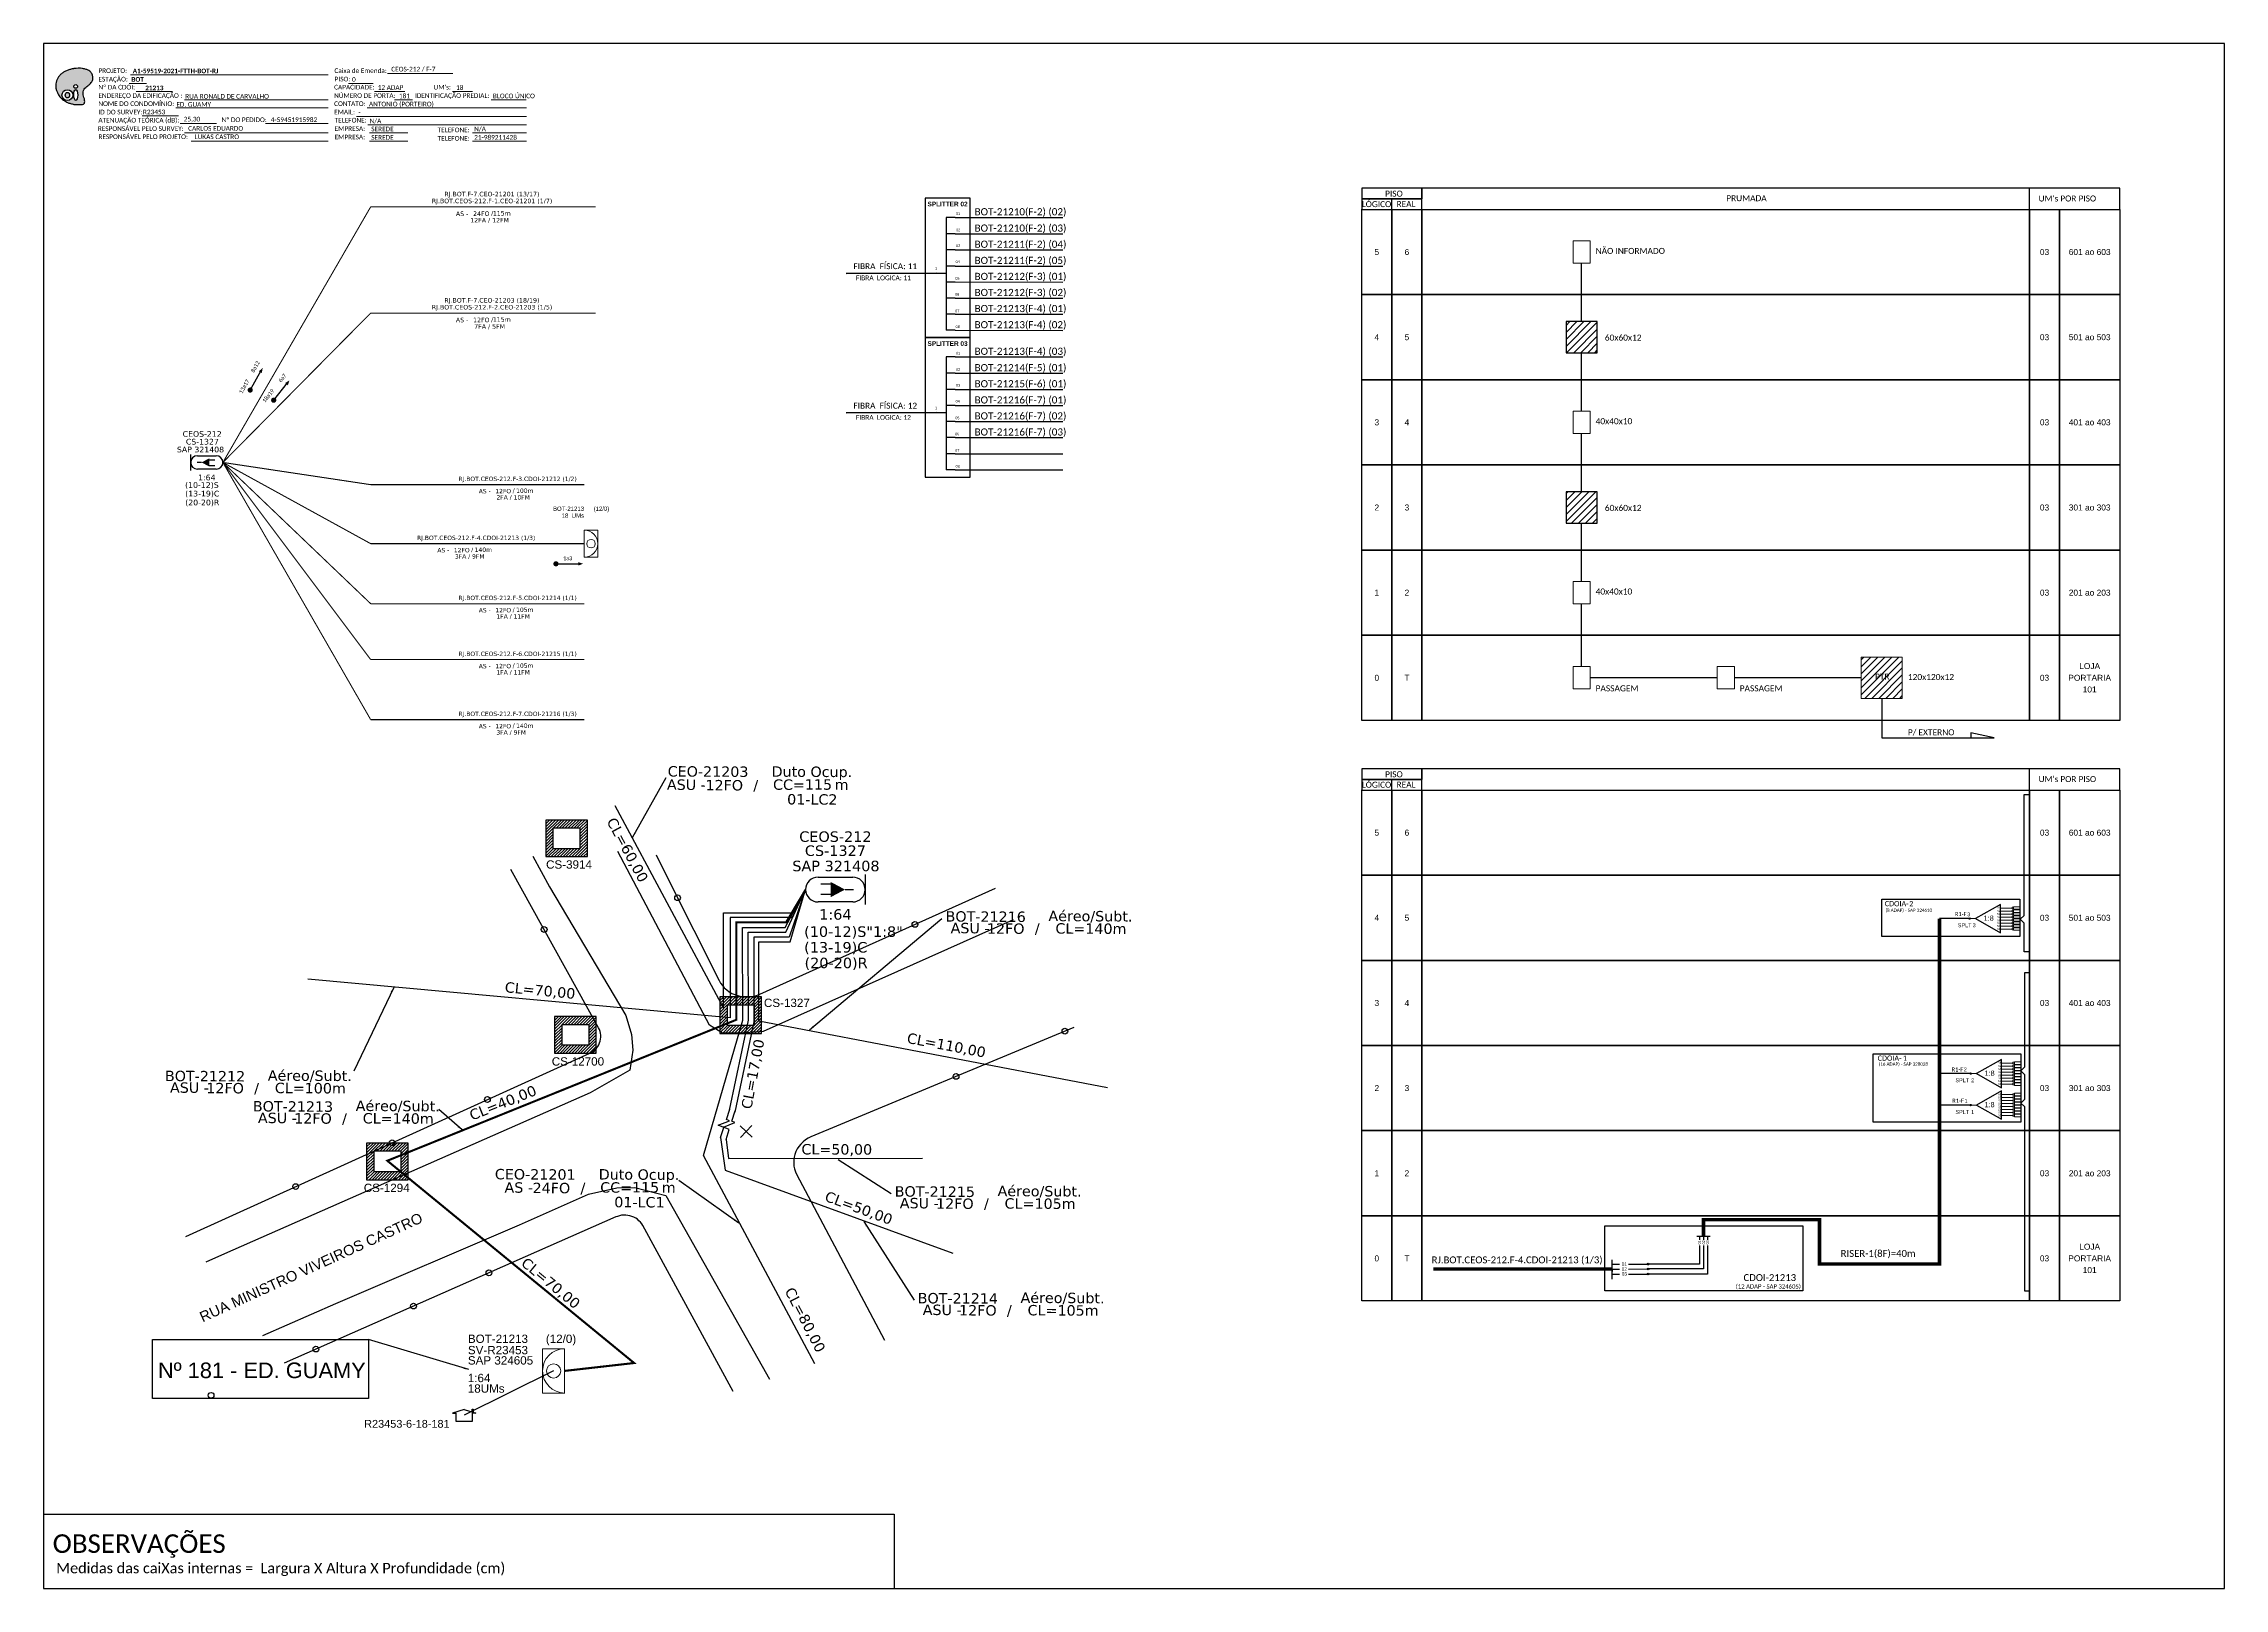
# Model space of a CAD drawing. Extents: x -89 to 2622484776, y -1852823961 to 1299.
# Drawn here: x -89 to 749, y 705 to 1299 of the extents above.
import ezdxf
from ezdxf.enums import TextEntityAlignment as Align

# ---------------------------------------------------------------- set-up
doc = ezdxf.new("R2010")
doc.units = 0
for name, color, linetype in [('10.0-Cartográfico', 252, 'Continuous'), ('10.1-Caixas Subterrâneas', 5, 'Continuous'), ('20.4-CEOS', 1, 'Continuous'), ('CABO OPTICO EXISTENTE', 5, 'Continuous'), ('CAP a instalar', 1, 'Continuous'), ('CD de instalação futura', 8, 'Continuous'), ('celulas gpon', 7, 'Continuous'), ('label_cabos', 7, 'Continuous'), ('Legenda', 1, 'Continuous'), ('Segmento de Logradouro Texto', 5, 'Continuous'), ('SETA', 7, 'Continuous'), ('Subida Lateral', 5, 'Continuous'), ('surveys', 7, 'Continuous'), ('surveys legendas', 7, 'Continuous')]:
    doc.layers.add(name, color=color, linetype=linetype)
for name, color, linetype, lineweight in [("20.0-LEGENDA DOS CDO'S", 1, 'Continuous', 0), ('20.1-CDO_INTERIOR', 1, 'Continuous', 0), ('40.1-ETIQUETAS', 1, 'Continuous', 20)]:
    doc.layers.add(name, color=color, linetype=linetype, lineweight=lineweight)
doc.layers.add('EXTRA', color=50, linetype='Continuous', plot=False)
doc.styles.add('ARIAL', font='arial.ttf')
doc.styles.add('DIGICADE', font='')
doc.styles.add('siredit', font='verdana.ttf')
doc.styles.get("Standard").update_dxf_attribs({"font": 'arial.ttf'})
doc.styles.add('WMF-Calibri0', font='calibri.ttf')
doc.styles.add('WMF-Calibri1', font='calibrib.ttf')
doc.styles.get('DIGICADE').set_extended_font_data('Arial')
doc.linetypes.add('FENCELINE1', pattern='A,0.25,-0.1,[133,ltypeshp.shx,S=0.1,R=0,X=-0.1,Y=0],-0.1,1', length=1.45)
doc.dimstyles.new('CC', dxfattribs={"dimtxt": 1, "dimasz": 2, "dimexe": 0.18, "dimexo": 0.0625, "dimgap": 0.09, "dimtad": 0, "dimdec": 0, "dimrnd": 1, "dimzin": 0, "dimdsep": 46, "dimtxsty": 'siredit', "dimblk": 'NONE', "dimcen": 0, "dimse1": 1, "dimse2": 1, "dimsd1": 1, "dimsd2": 1, "dimclrt": 7, "dimadec": 0, "dimazin": 0, "dimtfac": 1, "dimtdec": 0, "dimtofl": 0, "dimtmove": 0, "dimatfit": 3, "dimfxl": 0, "dimtolj": 1, "dimtzin": 0, "dimarcsym": 0})
doc.dimstyles.new('CL', dxfattribs={"dimtxt": 1, "dimasz": 2, "dimexe": 0.18, "dimexo": 0.0625, "dimgap": 0.09, "dimtad": 0, "dimdec": 0, "dimrnd": 1, "dimzin": 0, "dimdsep": 46, "dimtxsty": 'siredit', "dimblk": 'NONE', "dimcen": 0, "dimse1": 1, "dimse2": 1, "dimsd1": 1, "dimsd2": 1, "dimclrt": 7, "dimadec": 0, "dimazin": 0, "dimtfac": 1, "dimtdec": 0, "dimtofl": 0, "dimtmove": 0, "dimatfit": 3, "dimfxl": 0, "dimtolj": 1, "dimtzin": 0, "dimarcsym": 0})
pattern_1 = [(45, (-576.2941, 226.05), (-1.3470384, 1.3470384), [])]

# ---------------------------------------------------------------- blocks, each defined once
blk = doc.blocks.new('OI')
h = blk.add_hatch(color=40)
edge = h.paths.add_edge_path()
edge.add_spline(control_points=[(4.35, -0.67), (3.92, -0.99), (3.26, -1.5), (2.81, -2.59), (2.9, -3.5), (3.06, -4.27), (3.31, -4.85), (3.37, -5.39), (3.4, -5.88), (3.2, -6.4), (2.54, -6.61), (1.65, -6.63), (0.55, -6.67), (-0.56, -6.42), (-1.61, -6.14), (-2.77, -5.61), (-3.92, -4.77), (-4.89, -3.7), (-5.34, -2.65), (-5.6, -1.94), (-5.85, -0.96), (-5.71, 0.47), (-5.1, 2.02), (-4.14, 3.02), (-3.3, 3.61), (-2.37, 4.16), (-1.36, 4.44), (-0.56, 4.7), (0.79, 4.85), (2.24, 4.97), (3.79, 4.57), (4.67, 4.21), (5.44, 3.65), (5.76, 2.99), (6.03, 2.21), (6.01, 1.46), (5.72, 0.64), (5.31, 0.08), (4.88, -0.38), (4.51, -0.55), (4.35, -0.67)], knot_values=[0, 0, 0, 0, 1.60434, 2.417191, 3.427595, 4.282808, 4.776746, 5.304182, 5.888771, 6.258406, 6.858137, 7.79129, 8.986195, 10.124242, 11.187857, 12.242908, 13.953784, 15.414161, 16.515391, 17.349188, 17.675853, 19.552021, 21.515531, 22.568638, 23.63245, 24.621084, 25.782718, 26.745347, 27.142653, 29.870543, 31.004649, 31.921532, 32.709589, 33.801391, 34.042471, 35.192333, 35.971461, 36.628871, 37.254359, 37.836911, 37.836911, 37.836911, 37.836911], degree=3, periodic=0)
h.paths.add_polyline_path([(1.13, -0.87, -1), (-0.04, -0.87, -1)], flags=16)
edge = h.paths.add_edge_path(flags=16)
edge.add_ellipse((0.56, -3.59), major_axis=(-0.02, 1.71), ratio=0.361305, start_angle=0, end_angle=360)
h.paths.add_polyline_path([(-0.36, -3.62, -1), (-3.8, -3.62, -1)], flags=16)
edge = h.paths.add_edge_path(flags=0)
edge.add_ellipse((-2.08, -3.62), major_axis=(0, 0.885), ratio=0.758294, start_angle=0, end_angle=360)
at = {"color": 40}
for centre, radius in [((-2.08, -3.62), 1.72), ((0.54, -0.87), 0.587)]:
    blk.add_circle(centre, radius, dxfattribs=at)
blk.add_ellipse((-2.08, -3.62), major_axis=(0, 0.885), ratio=0.758294, start_param=-3.141592653589792, end_param=3.141592653589792, dxfattribs=at)
blk.add_ellipse((0.56, -3.59), major_axis=(-0.02, 1.71), ratio=0.361305, dxfattribs=at)
at = {"color": 40, "start_tangent": (-0.800898, -0.598801), "end_tangent": (-0.800898, -0.598801)}
blk.add_spline([(4.35, -0.67), (3.2, -1.78), (2.9, -2.54), (2.92, -3.55), (3.12, -4.38), (3.28, -4.85), (3.37, -5.37), (3.35, -5.95), (3.2, -6.29), (2.66, -6.55), (1.73, -6.63), (0.54, -6.62), (-0.58, -6.41), (-1.6, -6.11), (-2.56, -5.67), (-3.95, -4.67), (-4.89, -3.56), (-5.37, -2.56), (-5.64, -1.78), (-5.72, -1.46), (-5.63, 0.42), (-4.84, 2.22), (-4.13, 2.99), (-3.27, 3.62), (-2.4, 4.09), (-1.3, 4.47), (-0.37, 4.72), (0.02, 4.77), (2.75, 4.8), (3.85, 4.53), (4.69, 4.16), (5.31, 3.68), (5.85, 2.73), (5.93, 2.5), (5.94, 1.35), (5.67, 0.62), (5.29, 0.08), (4.84, -0.36), (4.35, -0.67)], degree=3, dxfattribs=at)
blk = doc.blocks.new('CARIMBO')
at = {"color": 7, "lineweight": 0}
for points in [[(134.48, -16.3), (159.61, -16.3)], [(35.15, -20.06), (41.7, -20.06)], [(35.66, -16.79), (111.64, -16.79)], [(37.81, -23.14), (51.75, -23.14)], [(119.43, -20.02), (128.92, -20.02)], [(129.48, -23.14), (141.1, -23.14)], [(159.42, -23.14), (167.09, -23.14)], [(40.13, -32.55), (54.07, -32.55)], [(52.97, -29.48), (111.64, -29.48)], [(56.38, -26.37), (111.64, -26.37)], [(122.56, -32.72), (187.83, -32.72)], [(126.6, -29.48), (187.83, -29.48)], [(137.07, -26.37), (144.01, -26.37)], [(174.24, -26.37), (187.8, -26.37)], [(54.67, -35.52), (68.61, -35.52)], [(56.38, -39.07), (111.64, -39.07)], [(126.84, -35.96), (187.83, -35.96)], [(127.45, -39.07), (142.25, -39.07)], [(167.06, -39.07), (187.83, -39.07)], [(58.87, -42.31), (111.64, -42.31)], [(127.45, -42.31), (142.25, -42.31)], [(167.06, -42.31), (187.83, -42.31)]]:
    blk.add_lwpolyline(points, dxfattribs=at)
at = {"color": 7, "xscale": 1.213923925163967, "yscale": 1.213923925163967, "zscale": 1.213923925163967, "rotation": 0.1532896023949059}
blk.add_blockref('OI', (13.86, -20.16), dxfattribs=at)
at = {"color": 7, "lineweight": 0, "style": 'WMF-Calibri0'}
for s, height, p in [('PROJETO:', 1.793, (23.26, -16.04)), ('Caixa de Emenda:', 1.7927, (114.02, -16.04)), ('ESTAÇÃO:', 1.793, (23.26, -19.32)), ('ENDEREÇO DA EDIFICAÇÃO :', 1.7927, (23.26, -25.63)), ('Nº DA CDOI:', 1.7927, (23.26, -22.39)), ('CAPACIDADE:', 1.7927, (113.91, -22.39)), ('NÚMERO DE PORTA:', 1.7927, (113.91, -25.63)), ('PISO:', 1.793, (114.09, -19.28)), ('IDENTIFICAÇÃO PREDIAL:', 1.7927, (144.99, -25.63)), ("UM's:", 1.793, (152.15, -22.39)), ('ATENUAÇÃO TEÓRICA (dB):', 1.7927, (23.26, -35.09)), ('NOME DO CONDOMÍNIO:', 1.7927, (23.26, -28.74)), ('ID DO SURVEY:', 1.7927, (23.26, -31.97)), ('CONTATO:', 1.793, (113.91, -28.74)), ('EMAIL:', 1.793, (113.91, -31.97)), ('TELEFONE:', 1.793, (114.09, -35.09)), ('RESPONSÁVEL PELO SURVEY:', 1.7927, (23.02, -38.32)), ('RESPONSÁVEL PELO PROJETO:', 1.7927, (23.26, -41.44)), ('EMPRESA:', 1.793, (114.09, -38.32)), ('EMPRESA:', 1.793, (114.09, -41.56)), ('TELEFONE:', 1.793, (153.7, -38.83)), ('TELEFONE:', 1.793, (153.7, -42.06))]:
    blk.add_text(s, height=height, dxfattribs=at).set_placement(p)
at = {"color": 7, "lineweight": 0, "flags": 8}
for tag, p, style in [('PROJ', (36.46, -16.13), 'WMF-Calibri1'), ('CEOS-XX', (135.87, -15.46), 'WMF-Calibri0'), ('EST', (35.94, -19.41), 'WMF-Calibri1'), ('LOGRADOURO', (56.65, -25.91), 'WMF-Calibri0'), ('PISO_PTR', (120.78, -19.42), 'WMF-Calibri0'), ('CAPAC.', (130.66, -22.52), 'WMF-Calibri0'), ('N°', (138.85, -25.77), 'WMF-Calibri0'), ("UC'S", (160.78, -22.54), 'WMF-Calibri0'), ('N°PREDIO', (174.94, -25.77), 'WMF-Calibri0'), ('_ID_', (40.39, -31.94), 'WMF-Calibri0'), ('NOME_DO_COND.', (53.23, -29.02), 'WMF-Calibri0'), ('O_POTEN', (56.06, -34.68), 'WMF-Calibri0'), ('EMAIL', (123.26, -32.12), 'WMF-Calibri0'), ('NOME_DO_CONTATO', (127.3, -28.89), 'WMF-Calibri0'), ('RES_SURVEY', (57.78, -38.23), 'WMF-Calibri0'), ('RES_PROJ', (60.27, -41.47), 'WMF-Calibri0'), ('TELEFONE', (127.55, -35.36), 'WMF-Calibri0'), ('EMP_RESP_SURVEY', (128.16, -38.47), 'WMF-Calibri0'), ('EMP_RESP_PROJ', (128.16, -41.71), 'WMF-Calibri0'), ('CONT_RESP_SURVEY', (167.76, -38.47), 'WMF-Calibri0'), ('CONT_RESP_PROJ', (167.76, -41.71), 'WMF-Calibri0')]:
    blk.add_attdef(tag, p, '', height=1.79, dxfattribs=dict(at, style=style))
at = {"color": 7, "lineweight": 0, "style": 'WMF-Calibri1', "flags": 8}
blk.add_attdef("N° CDO'S", text='', height=1.79, dxfattribs=at).set_placement((44.78, -22.68), align=Align.CENTER)
blk = doc.blocks.new('ETIQUETA_RS5F')
at = {"layer": '40.1-ETIQUETAS', "color": 0, "style": 'siredit'}
blk.add_text('/', height=1.5, dxfattribs=at).set_placement((1.58, -1.95), align=Align.MIDDLE_RIGHT)
for tag, p in [('ETIQUETA_R_SECUNDARIA', (1.21, 2.1)), ('ETIQUETA_R_PRIMARIA', (1.21, 4.1)), ('F_ATIVAS/F_MORTAS', (1.14, -4.24))]:
    blk.add_attdef(tag, text='', height=1.5, dxfattribs=at).set_placement(p, align=Align.MIDDLE_CENTER)
for tag, p in [('TIPO_CABO', (-6.58, -2.12)), ('CAP_CABO', (0.4, -2.09))]:
    blk.add_attdef(tag, text='', height=1.5, dxfattribs=at).set_placement(p, align=Align.MIDDLE_RIGHT)
for tag, p in [('FUSÃO_1', (0.85, -8.39)), ('FUSÃO_2', (0.85, -10.6)), ('FUSÃO_3', (0.85, -12.93)), ('FUSÃO_4', (0.85, -15.14)), ('FUSÃO_5', (0.85, -17.16))]:
    blk.add_attdef(tag, text='', height=1.5, dxfattribs=at).set_placement(p, align=Align.CENTER)
blk.add_attdef('METROS', text='', height=1.5, dxfattribs=at).set_placement((2.14, -1.95), align=Align.MIDDLE_LEFT)
blk = doc.blocks.new('CDOI_INT')
at = {"layer": '20.1-CDO_INTERIOR', "color": 0, "lineweight": 18}
blk.add_lwpolyline([(4.25, -4.25), (4.25, 4.25), (0, 4.25), (0, -4.25)], close=True, dxfattribs=at)
blk.add_circle((2.12, 0), 1.36, dxfattribs=at)
blk.add_arc((0, 0), 4.25, 270, 90, dxfattribs=at)
at = {"layer": "20.0-LEGENDA DOS CDO'S", "color": 0, "style": 'ARIAL'}
for tag, p in [('SAP', (-0.08, 6.23)), ('CDO_N', (-0.08, 10.38)), ('SURVEY', (-0.08, 8.2)), ('SPLITER_1', (21.18, 10.38)), ('SPLITER_2', (21.19, 8.68)), ('1:XX', (5.94, -2.22)), ('UMS', (5.94, -4.24))]:
    blk.add_attdef(tag, p, '', height=1.36, dxfattribs=at)
blk.add_attdef('FIBRAS_UTILIZADAS', text='', height=1.36, dxfattribs=at).set_placement((15.34, 10.38), align=Align.CENTER)
blk = doc.blocks.new('DV')
at = {"linetype": 'Continuous'}
blk.add_circle((0, 0), 0.00000275, dxfattribs=at)
blk = doc.blocks.new('*X76')
at = {"color": 0, "linetype": 'Continuous'}
for p, q in [((-1.25, 0.34099), (-0.49099, 1.1)), ((-1.25, 0.517767), (-0.667767, 1.1)), ((-1.25, 0.694544), (-0.844544, 1.1)), ((-1.25, 0.87132), (-1.02132, 1.1)), ((-1.25, 1.048097), (-1.198097, 1.1)), ((-1.25, 0.164214), (-0.8035, 0.610714)), ((-1.25, -0.012563), (-0.8035, 0.433937)), ((-1.25, -0.18934), (-0.8035, 0.25716)), ((-1.25, -0.366117), (-0.8035, 0.080383)), ((-0.789214, 0.625), (-0.314214, 1.1)), ((-0.612437, 0.625), (-0.137437, 1.1)), ((-0.43566, 0.625), (0.03934, 1.1)), ((-0.258883, 0.625), (0.216117, 1.1)), ((-0.082107, 0.625), (0.392893, 1.1)), ((0.09467, 0.625), (0.56967, 1.1)), ((0.271447, 0.625), (0.746447, 1.1)), ((0.448223, 0.625), (0.923223, 1.1)), ((0.625, 0.625), (1.1, 1.1)), ((0.801777, 0.625), (1.25, 1.073223)), ((0.8035, 0.449947), (1.25, 0.896447)), ((0.8035, 0.27317), (1.25, 0.71967)), ((0.8035, 0.096393), (1.25, 0.542893)), ((0.8035, -0.080383), (1.25, 0.366117)), ((0.8035, -0.25716), (1.25, 0.18934)), ((0.8035, -0.433937), (1.25, 0.012563)), ((-1.25, -0.542893), (-0.8035, -0.096393)), ((-1.25, -0.71967), (-0.8035, -0.27317)), ((-1.25, -0.896447), (-0.8035, -0.449947)), ((-1.25, -1.073223), (-0.801777, -0.625)), ((-1.1, -1.1), (-0.625, -0.625)), ((-0.923223, -1.1), (-0.448223, -0.625)), ((-0.746447, -1.1), (-0.271447, -0.625)), ((-0.56967, -1.1), (-0.09467, -0.625)), ((-0.392893, -1.1), (0.082107, -0.625)), ((-0.216117, -1.1), (0.258883, -0.625)), ((-0.03934, -1.1), (0.43566, -0.625)), ((0.137437, -1.1), (0.612437, -0.625)), ((0.314214, -1.1), (0.789214, -0.625)), ((0.49099, -1.1), (1.25, -0.34099)), ((0.667767, -1.1), (1.25, -0.517767)), ((0.8035, -0.610714), (1.25, -0.164214)), ((0.844544, -1.1), (1.25, -0.694544)), ((1.02132, -1.1), (1.25, -0.87132)), ((1.198097, -1.1), (1.25, -1.048097))]:
    blk.add_line(p, q, dxfattribs=at)
blk = doc.blocks.new('MANHOLE_MQ')
at = {"color": 0, "linetype": 'Continuous'}
for p, q in [((0.00000623, 0.00000569), (-0.00000627, 0.00000569)), ((-0.00000627, 0.00000569), (-0.00000627, -0.00000531)), ((-0.00000404, 0.00000331), (0.00000399, 0.00000331)), ((-0.00000404, -0.00000294), (-0.00000404, 0.00000331)), ((0.00000399, 0.00000331), (0.00000399, -0.00000294)), ((0.00000623, -0.00000531), (0.00000623, 0.00000569)), ((-0.00000627, -0.00000531), (0.00000623, -0.00000531)), ((0.00000399, -0.00000294), (-0.00000404, -0.00000294)), ((0.00000399, -0.00000294), (0.00000399, -0.00000294))]:
    blk.add_line(p, q, dxfattribs=at)
at = {"color": 0, "linetype": 'Continuous', "xscale": 5e-06, "yscale": 5e-06, "zscale": 1e-05}
blk.add_blockref('*X76', (-0.00000002, 0.00000019), dxfattribs=at)
blk = doc.blocks.new('_None')
blk = doc.blocks.new('Inst CB DT OCUP CFOA-SM-AS-80-TS-24')
at = {"layer": 'label_cabos', "color": 0, "style": 'siredit'}
for tag, flags, p in [('ID_ATIVIDADE', 3, (1.31, 2.67)), ('FATOR', 1, (11.56, 2.55))]:
    blk.add_attdef(tag, text='', height=1, rotation=359.69, dxfattribs=dict(at, flags=flags)).set_placement(p, align=Align.MIDDLE_CENTER)
for tag, p in [('TIPO_CABO', (1.76, 0)), ('DESTINO_CABO', (3.13, 1.26)), ('CABO', (4.69, -0.05)), ('/', (7.71, -0.05)), ('LANCE', (10.91, 0)), ('TIPO_CABO', (13.11, 1.24)), ('UND', (15.96, 0)), ('FID', (13.15, -1.41))]:
    blk.add_attdef(tag, text='', height=1, rotation=359.69, dxfattribs=at).set_placement(p, align=Align.MIDDLE_CENTER)
blk.add_attdef('QTDE', (12.43, -0.47), '', height=1, rotation=359.69, dxfattribs=at)
blk = doc.blocks.new('Inst CB DT OCUP CFOA-SM-ASU-120-S-12')
at = {"layer": 'label_cabos', "color": 0, "style": 'siredit'}
for tag, flags, p in [('ID_ATIVIDADE', 3, (1.31, 2.67)), ('FATOR', 1, (11.56, 2.55))]:
    blk.add_attdef(tag, text='', height=1, rotation=359.69, dxfattribs=dict(at, flags=flags)).set_placement(p, align=Align.MIDDLE_CENTER)
for tag, p in [('TIPO_CABO', (1.26, 0)), ('DESTINO_CABO', (3.13, 1.26)), ('CABO', (4.69, -0.05)), ('/', (7.71, -0.05)), ('LANCE', (10.91, 0)), ('TIPO_CABO', (13.11, 1.24)), ('UND', (15.96, 0)), ('FID', (13.15, -1.41))]:
    blk.add_attdef(tag, text='', height=1, rotation=359.69, dxfattribs=at).set_placement(p, align=Align.MIDDLE_CENTER)
blk.add_attdef('QTDE', (12.43, -0.47), '', height=1, rotation=359.69, dxfattribs=at)
blk = doc.blocks.new('LEGENDA DOS CABOS')
at = {"layer": 'EXTRA', "color": 0, "style": 'siredit'}
for tag, p in [('ID', (4.6, 0.97)), ('XX', (9.03, 0.97))]:
    blk.add_attdef(tag, text='', height=0.48, rotation=359.69, dxfattribs=at).set_placement(p, align=Align.MIDDLE_CENTER)
at = {"layer": 'Legenda', "color": 0, "style": 'siredit'}
for tag, p in [('TIPO_CABO', (1.31, 0)), ('CABO', (4.69, -0.05)), ('/', (6.81, -0.05)), ('METROS', (10.03, -0.05))]:
    blk.add_attdef(tag, text='', height=0.8, rotation=359.69, dxfattribs=at).set_placement(p, align=Align.MIDDLE_CENTER)
blk = doc.blocks.new('*U102')
at = {"layer": '20.4-CEOS', "color": 7, "style": 'siredit'}
for tag, p in [('FIBRAS_SPLITTER', (0, 0)), ('FIBRAS_TOP_C', (0, -4.13)), ('RESERVA_FINAIS', (0, -5.46))]:
    blk.add_attdef(tag, p, '', height=1.01, dxfattribs=at)
for tag, p, flags in [('ID_ATIVIDADE', (0, -6.77), 3), ('QTDE', (0, -9.4), 1), ('FATOR', (0, -8.09), 1), ('FID', (0, -10.71), 1)]:
    blk.add_attdef(tag, p, '', height=1.01, dxfattribs=dict(at, flags=flags))
blk = doc.blocks.new('SPLT_1-8_SC-APC')
at = {"color": 1, "lineweight": 0}
blk.add_lwpolyline([(-17.04, -7.55), (-19.26, -7.55)], dxfattribs=at)
at = {"color": 1}
blk.add_lwpolyline([(-7.37, -2.1), (-17.04, -7.55), (-7.37, -13), (-7.37, -2.1)], dxfattribs=at)
at = {"color": 3, "lineweight": 0}
for points in [[(-2.99, -3.51), (-7.37, -3.51)], [(-7.37, -4.66), (-2.99, -4.66)], [(-7.37, -5.82), (-2.99, -5.82)], [(-7.37, -6.97), (-2.99, -6.97)], [(-7.37, -8.12), (-2.99, -8.12)], [(-2.41, -3.02), (-2.41, -4)], [(-2.41, -3.02), (0, -3.02)], [(-2.41, -4), (0, -4)], [(-2.41, -4.17), (-2.41, -5.16)], [(-2.41, -4.17), (0, -4.17)], [(-2.41, -5.16), (0, -5.16)], [(-2.41, -5.32), (-2.41, -6.31)], [(-2.41, -5.32), (0, -5.32)], [(-2.41, -6.31), (0, -6.31)], [(-2.41, -6.48), (-2.41, -7.46)], [(-2.41, -6.48), (0, -6.48)], [(-2.41, -7.46), (0, -7.46)], [(-2.41, -7.63), (-2.41, -8.62)], [(-2.41, -7.63), (0, -7.63)], [(-7.37, -9.28), (-2.99, -9.28)], [(-7.37, -10.43), (-2.99, -10.43)], [(-7.37, -11.58), (-2.99, -11.58)], [(-2.41, -8.62), (0, -8.62)], [(-2.41, -8.78), (-2.41, -9.77)], [(-2.41, -8.78), (0, -8.78)], [(-2.41, -9.77), (0, -9.77)], [(-2.41, -9.94), (-2.41, -10.92)], [(-2.41, -9.94), (0, -9.94)], [(-2.41, -10.92), (0, -10.92)], [(-2.41, -11.09), (-2.41, -12.08)], [(-2.41, -11.09), (0, -11.09)], [(-2.41, -12.08), (0, -12.08)]]:
    blk.add_lwpolyline(points, dxfattribs=at)
for points in [[(-2.99, -3.22), (-2.41, -3.22), (-2.41, -3.8), (-2.99, -3.8)], [(-2.99, -4.38), (-2.41, -4.38), (-2.41, -4.95), (-2.99, -4.95)], [(-2.99, -5.53), (-2.41, -5.53), (-2.41, -6.1), (-2.99, -6.1)], [(-2.99, -6.68), (-2.41, -6.68), (-2.41, -7.26), (-2.99, -7.26)], [(-2.99, -7.84), (-2.41, -7.84), (-2.41, -8.41), (-2.99, -8.41)], [(-2.99, -8.99), (-2.41, -8.99), (-2.41, -9.56), (-2.99, -9.56)], [(-2.99, -10.14), (-2.41, -10.14), (-2.41, -10.72), (-2.99, -10.72)], [(-2.99, -11.3), (-2.41, -11.3), (-2.41, -11.87), (-2.99, -11.87)]]:
    blk.add_lwpolyline(points, close=True, dxfattribs=at)
at = {"color": 1, "style": 'ARIAL'}
for s, height, p in [('1:8', 2, (-13.91, -8.4)), ('S1', 0.75, (-8.74, -3.78)), ('S2', 0.75, (-8.74, -4.97)), ('S3', 0.75, (-8.74, -6.18)), ('S4', 0.75, (-8.74, -7.36)), ('S5', 0.75, (-8.74, -8.57)), ('S6', 0.75, (-8.74, -9.69)), ('S7', 0.75, (-8.74, -10.78)), ('S8', 0.75, (-8.74, -11.9))]:
    blk.add_text(s, height=height, dxfattribs=at).set_placement(p)
blk = doc.blocks.new('SURVEY_SURVEY')
for p, q in [((0, 0.0000152), (-0.0000151, 0.0000108)), ((-0.0000151, 0.0000108), (-0.0000104, 0.0000108)), ((-0.0000103, 0), (-0.0000103, 0.0000108)), ((0.0000103, 0), (-0.0000103, 0)), ((0, 0.0000152), (0.0000151, 0.0000108)), ((0.0000101, 0.0000159), (0.0000117, 0.0000159)), ((0.0000101, 0.0000123), (0.0000101, 0.0000159)), ((0.0000151, 0.0000108), (0.0000103, 0.0000108)), ((0.0000103, 0.0000108), (0.0000103, 0)), ((0.0000117, 0.0000159), (0.0000117, 0.0000119))]:
    blk.add_line(p, q)

msp = doc.modelspace()

# ---------------------------------------------------------------- hatches: boundary and pattern name
h = msp.add_hatch()
h.set_pattern_fill('ANSI31', color=1, scale=0.6)
h.set_pattern_definition(pattern_1)
h.paths.add_polyline_path([(496.09, 1180.14), (508.09, 1180.14), (508.09, 1192.14), (496.09, 1192.14)])
h = msp.add_hatch()
h.set_pattern_fill('ANSI31', color=1, scale=0.6)
h.set_pattern_definition(pattern_1)
h.paths.add_polyline_path([(496.09, 1114.65), (508.09, 1114.65), (508.09, 1126.65), (496.09, 1126.65)])
h = msp.add_hatch()
h.set_pattern_fill('ANSI31', color=1, scale=0.6)
h.set_pattern_definition([(45, (139.4179, 3695.476), (-1.3470384, 1.3470384), [])])
h.paths.add_polyline_path([(625.4, 1063.07), (609.6, 1063.07), (609.6, 1047.26), (625.4, 1047.26)])
h.paths.add_polyline_path([(614.33, 1053.9), (621.14, 1053.9), (621.14, 1057.37), (614.33, 1057.37)], flags=24)
h = msp.add_hatch(color=3)
h.dxf.hatch_style = 1
edge = h.paths.add_edge_path()
edge.add_arc((651.32, 962.59), 0.256, 0, 360)
h = msp.add_hatch(color=3)
h.dxf.hatch_style = 1
edge = h.paths.add_edge_path()
edge.add_arc((651.66, 902.98), 0.256, 0, 360)
h = msp.add_hatch(color=3)
h.dxf.hatch_style = 1
edge = h.paths.add_edge_path()
edge.add_arc((651.66, 890.89), 0.256, 0, 360)
h = msp.add_hatch(color=3)
h.dxf.hatch_style = 1
edge = h.paths.add_edge_path()
edge.add_arc((527.7, 829.71), 0.32, 0, 360)
h = msp.add_hatch(color=3)
h.dxf.hatch_style = 1
edge = h.paths.add_edge_path()
edge.add_arc((527.7, 827.84), 0.32, 0, 360)
h = msp.add_hatch(color=3)
h.dxf.hatch_style = 1
edge = h.paths.add_edge_path()
edge.add_arc((527.7, 825.91), 0.32, 0, 360)

# ---------------------------------------------------------------- linework, layer by layer
at = {"color": 7, "linetype": 'Continuous'}
for p, q in [((257.69, 1232.21), (257.69, 1188.78)), ((261.21, 1232.21), (257.69, 1232.21)), ((261.21, 1225.93), (257.69, 1225.93)), ((261.21, 1219.73), (257.69, 1219.73)), ((254.04, 1210.78), (257.67, 1210.78)), ((261.21, 1213.51), (257.69, 1213.51)), ((261.21, 1207.35), (257.69, 1207.35)), ((261.21, 1201.18), (257.69, 1201.18)), ((261.21, 1195), (257.69, 1195)), ((261.21, 1188.78), (257.69, 1188.78)), ((257.69, 1178.56), (257.69, 1135.13)), ((261.21, 1178.56), (257.69, 1178.56)), ((261.21, 1172.27), (257.69, 1172.27)), ((261.21, 1166.08), (257.69, 1166.08)), ((261.21, 1159.86), (257.69, 1159.86)), ((254.04, 1157.13), (257.67, 1157.13)), ((261.21, 1153.7), (257.69, 1153.7)), ((261.21, 1147.53), (257.69, 1147.53)), ((261.21, 1141.34), (257.69, 1141.34)), ((261.21, 1135.13), (257.69, 1135.13))]:
    msp.add_line(p, q, dxfattribs=at)
at = {"color": 10, "linetype": 'Continuous'}
for p, q in [((261.21, 1232.21), (302.58, 1232.2)), ((261.21, 1225.93), (302.58, 1225.91)), ((261.21, 1219.73), (302.58, 1219.72)), ((261.21, 1213.51), (302.58, 1213.5)), ((261.21, 1207.36), (302.58, 1207.35)), ((261.21, 1201.18), (302.58, 1201.17)), ((261.21, 1195), (302.58, 1194.98)), ((261.21, 1188.78), (302.58, 1188.77)), ((261.21, 1178.56), (302.58, 1178.54)), ((261.21, 1172.27), (302.58, 1172.26)), ((261.21, 1166.08), (302.58, 1166.07)), ((261.21, 1159.86), (302.58, 1159.85)), ((261.21, 1153.71), (302.58, 1153.7)), ((261.21, 1147.53), (302.58, 1147.52)), ((261.21, 1141.34), (302.58, 1141.33)), ((261.21, 1135.13), (302.58, 1135.11))]:
    msp.add_line(p, q, dxfattribs=at)
at = {"color": 1, "linetype": 'Continuous', "lineweight": 60}
for p, q in [((254.04, 1210.78), (219.25, 1210.67)), ((254.04, 1157.13), (219.25, 1157.02))]:
    msp.add_line(p, q, dxfattribs=at)
at = {"color": 1}
for p, q in [((178.56, 882.88), (183.19, 878.55)), ((183.04, 883.03), (178.71, 878.4))]:
    msp.add_line(p, q, dxfattribs=at)
at = {"color": 5}
for p, q in [((547.4, 840.51), (547.4, 839.06)), ((548.93, 840.51), (548.93, 839.06)), ((547.4, 836.91), (547.37, 829.71)), ((548.93, 836.91), (548.93, 827.84)), ((547.37, 829.71), (527.7, 829.71)), ((548.93, 827.84), (527.7, 827.84))]:
    msp.add_line(p, q, dxfattribs=at)
for points in [[(-89.32, 705.02), (749.25, 705.02), (749.25, 1299.02), (-89.32, 1299.02), (-89.32, 705.02)], [(440.66, 1235.26), (709.03, 1235.26), (709.03, 1243.48), (440.66, 1243.48), (440.66, 1243.48), (440.66, 1239.37)], [(674.27, 1235.26), (674.27, 1243.48)], [(429.08, 1235.26), (429.08, 1239.37)], [(429.08, 1012), (429.08, 1016.11)], [(440.66, 1012), (709.03, 1012), (709.03, 1020.22), (440.66, 1020.22), (440.66, 1020.22), (440.66, 1016.11)], [(674.27, 1012), (674.27, 1020.22)], [(513.79, 827.81), (513.79, 826.92)], [(513.79, 825.91), (516.7, 825.91)], [(520.11, 825.91), (527.7, 825.91), (527.7, 825.91)]]:
    msp.add_lwpolyline(points)
at = {"color": 7, "lineweight": 0}
msp.add_lwpolyline([(-4.01, 1268.26), (20.14, 1268.26)], dxfattribs=at)
for points in [[(417.51, 1239.37), (440.66, 1239.37), (440.66, 1243.48), (417.51, 1243.48)], [(417.51, 1235.26), (440.66, 1235.26), (440.66, 1239.37), (417.51, 1239.37)], [(417.55, 1235.26), (429.12, 1235.26), (429.12, 1202.51), (417.55, 1202.51)], [(429.12, 1235.26), (440.69, 1235.26), (440.69, 1202.51), (429.12, 1202.51)], [(440.69, 1235.26), (674.31, 1235.26), (674.31, 1202.51), (440.69, 1202.51)], [(674.31, 1235.26), (685.88, 1235.26), (685.88, 1202.51), (674.31, 1202.51)], [(685.88, 1235.26), (709.03, 1235.26), (709.03, 1202.51), (685.88, 1202.51)], [(417.55, 1202.51), (429.12, 1202.51), (429.12, 1169.77), (417.55, 1169.77)], [(429.12, 1202.51), (440.69, 1202.51), (440.69, 1169.77), (429.12, 1169.77)], [(440.69, 1202.51), (674.31, 1202.51), (674.31, 1169.77), (440.69, 1169.77)], [(674.31, 1202.51), (685.88, 1202.51), (685.88, 1169.77), (674.31, 1169.77)], [(685.88, 1202.51), (709.03, 1202.51), (709.03, 1169.77), (685.88, 1169.77)], [(417.55, 1169.77), (429.12, 1169.77), (429.12, 1137.03), (417.55, 1137.03)], [(429.12, 1169.77), (440.69, 1169.77), (440.69, 1137.03), (429.12, 1137.03)], [(440.69, 1169.77), (674.31, 1169.77), (674.31, 1137.03), (440.69, 1137.03)], [(674.31, 1169.77), (685.88, 1169.77), (685.88, 1137.03), (674.31, 1137.03)], [(685.88, 1169.77), (709.03, 1169.77), (709.03, 1137.03), (685.88, 1137.03)], [(417.55, 1137.03), (429.12, 1137.03), (429.12, 1104.28), (417.55, 1104.28)], [(429.12, 1137.03), (440.69, 1137.03), (440.69, 1104.28), (429.12, 1104.28)], [(440.69, 1137.03), (674.31, 1137.03), (674.31, 1104.28), (440.69, 1104.28)], [(674.31, 1137.03), (685.88, 1137.03), (685.88, 1104.28), (674.31, 1104.28)], [(685.88, 1137.03), (709.03, 1137.03), (709.03, 1104.28), (685.88, 1104.28)], [(417.55, 1104.28), (429.12, 1104.28), (429.12, 1071.54), (417.55, 1071.54)], [(429.12, 1104.28), (440.69, 1104.28), (440.69, 1071.54), (429.12, 1071.54)], [(440.69, 1104.28), (674.31, 1104.28), (674.31, 1071.54), (440.69, 1071.54)], [(674.31, 1104.28), (685.88, 1104.28), (685.88, 1071.54), (674.31, 1071.54)], [(685.88, 1104.28), (709.03, 1104.28), (709.03, 1071.54), (685.88, 1071.54)], [(417.55, 1071.54), (429.12, 1071.54), (429.12, 1038.79), (417.55, 1038.79)], [(429.12, 1071.54), (440.69, 1071.54), (440.69, 1038.79), (429.12, 1038.79)], [(440.69, 1071.54), (674.31, 1071.54), (674.31, 1038.79), (440.69, 1038.79)], [(674.31, 1071.54), (685.88, 1071.54), (685.88, 1038.79), (674.31, 1038.79)], [(685.88, 1071.54), (709.03, 1071.54), (709.03, 1038.79), (685.88, 1038.79)], [(417.51, 1016.11), (440.66, 1016.11), (440.66, 1020.22), (417.51, 1020.22)], [(417.51, 1012), (440.66, 1012), (440.66, 1016.11), (417.51, 1016.11)], [(417.55, 1012), (429.12, 1012), (429.12, 979.26), (417.55, 979.26)], [(429.12, 1012), (440.69, 1012), (440.69, 979.26), (429.12, 979.26)], [(440.69, 1012), (674.31, 1012), (674.31, 979.26), (440.69, 979.26)], [(674.31, 1012), (685.88, 1012), (685.88, 979.26), (674.31, 979.26)], [(685.88, 1012), (709.03, 1012), (709.03, 979.26), (685.88, 979.26)], [(417.55, 979.26), (429.12, 979.26), (429.12, 946.51), (417.55, 946.51)], [(429.12, 979.26), (440.69, 979.26), (440.69, 946.51), (429.12, 946.51)], [(440.69, 979.26), (674.31, 979.26), (674.31, 946.51), (440.69, 946.51)], [(674.31, 979.26), (685.88, 979.26), (685.88, 946.51), (674.31, 946.51)], [(685.88, 979.26), (709.03, 979.26), (709.03, 946.51), (685.88, 946.51)], [(417.55, 946.51), (429.12, 946.51), (429.12, 913.77), (417.55, 913.77)], [(429.12, 946.51), (440.69, 946.51), (440.69, 913.77), (429.12, 913.77)], [(440.69, 946.51), (674.31, 946.51), (674.31, 913.77), (440.69, 913.77)], [(674.31, 946.51), (685.88, 946.51), (685.88, 913.77), (674.31, 913.77)], [(685.88, 946.51), (709.03, 946.51), (709.03, 913.77), (685.88, 913.77)], [(417.55, 913.77), (429.12, 913.77), (429.12, 881.03), (417.55, 881.03)], [(429.12, 913.77), (440.69, 913.77), (440.69, 881.03), (429.12, 881.03)], [(440.69, 913.77), (674.31, 913.77), (674.31, 881.03), (440.69, 881.03)], [(674.31, 913.77), (685.88, 913.77), (685.88, 881.03), (674.31, 881.03)], [(685.88, 913.77), (709.03, 913.77), (709.03, 881.03), (685.88, 881.03)], [(417.55, 881.03), (429.12, 881.03), (429.12, 848.28), (417.55, 848.28)], [(429.12, 881.03), (440.69, 881.03), (440.69, 848.28), (429.12, 848.28)], [(440.69, 881.03), (674.31, 881.03), (674.31, 848.28), (440.69, 848.28)], [(674.31, 881.03), (685.88, 881.03), (685.88, 848.28), (674.31, 848.28)], [(685.88, 881.03), (709.03, 881.03), (709.03, 848.28), (685.88, 848.28)], [(417.55, 848.28), (429.12, 848.28), (429.12, 815.54), (417.55, 815.54)], [(429.12, 848.28), (440.69, 848.28), (440.69, 815.54), (429.12, 815.54)], [(440.69, 848.28), (674.31, 848.28), (674.31, 815.54), (440.69, 815.54)], [(674.31, 848.28), (685.88, 848.28), (685.88, 815.54), (674.31, 815.54)], [(685.88, 848.28), (709.03, 848.28), (709.03, 815.54), (685.88, 815.54)]]:
    msp.add_lwpolyline(points, close=True)
at = {"color": 7}
for points in [[(249.72, 1186), (267, 1186), (267, 1239.65), (249.72, 1239.65)], [(249.72, 1132.35), (267, 1132.35), (267, 1186), (249.72, 1186)]]:
    msp.add_lwpolyline(points, close=True, dxfattribs=at)
at = {"color": 0, "lineweight": 0}
for points in [[(498.78, 1223.19), (505.4, 1223.19), (505.4, 1214.57), (498.78, 1214.57)], [(498.78, 1157.71), (505.4, 1157.71), (505.4, 1149.09), (498.78, 1149.09)], [(498.78, 1092.22), (505.4, 1092.22), (505.4, 1083.6), (498.78, 1083.6)], [(498.78, 1059.48), (505.4, 1059.48), (505.4, 1050.86), (498.78, 1050.86)], [(554.19, 1059.48), (560.81, 1059.48), (560.81, 1050.86), (554.19, 1050.86)]]:
    msp.add_lwpolyline(points, close=True, dxfattribs=at)
at = {"color": 3, "ltscale": 0.5}
for points in [[(502.09, 1192.14), (502.09, 1214.57)], [(502.09, 1157.71), (502.09, 1180.14)], [(502.09, 1126.65), (502.09, 1149.09)], [(502.09, 1092.22), (502.09, 1114.65)], [(502.09, 1059.48), (502.09, 1083.6)], [(554.19, 1055.17), (505.4, 1055.17)], [(609.6, 1055.17), (560.81, 1055.17)], [(617.5, 1047.26), (617.5, 1032.05), (660.71, 1032.05), (651.71, 1034.05), (651.71, 1032.05)]]:
    msp.add_lwpolyline(points, dxfattribs=at)
at = {"color": 1}
for points in [[(496.09, 1180.14), (508.09, 1180.14), (508.09, 1192.14), (496.09, 1192.14)], [(496.09, 1114.65), (508.09, 1114.65), (508.09, 1126.65), (496.09, 1126.65)], [(617.48, 970.04), (670.61, 970.04), (670.61, 955.73), (617.48, 955.73)], [(614.17, 910.53), (670.92, 910.53), (670.92, 884.26), (614.17, 884.26)], [(510.95, 844.41), (587.14, 844.41), (587.14, 819.41), (510.95, 819.41)]]:
    msp.add_lwpolyline(points, close=True, dxfattribs=at)
at = {"const_width": 0.999}
for points in [[(-10.11, 1165.37, 1), (-9.62, 1166.24, 1)], [(-1.16, 1161.52, 1), (-0.53, 1162.3, 1)]]:
    msp.add_lwpolyline(points, format="xyb", close=True, dxfattribs=at)
at = {"color": 8, "const_width": 1}
msp.add_lwpolyline([(107.19, 1099, 1), (108.19, 1099, 1)], format="xyb", close=True, dxfattribs=at)
at = {"color": 1, "lineweight": 0}
msp.add_lwpolyline([(609.6, 1063.07), (625.4, 1063.07), (625.4, 1047.26), (609.6, 1047.26)], close=True, dxfattribs=at)
at = {"color": 3}
for points in [[(673.94, 949.79), (672.29, 949.79), (672.29, 960.79), (670.72, 962.29), (672.29, 963.8), (672.29, 1010.29), (673.94, 1010.29)], [(674.14, 819.29), (672.49, 819.29), (672.49, 884.48), (672.49, 884.48), (672.49, 890.14), (670.92, 891.65), (672.49, 893.16), (672.49, 896.88), (672.49, 896.88), (672.49, 902.55), (670.92, 904.05), (672.49, 905.56), (672.49, 941.79), (674.14, 941.79)], [(513.79, 829.71), (516.7, 829.71)], [(520.11, 829.71), (527.7, 829.71), (527.7, 829.71)]]:
    msp.add_lwpolyline(points, dxfattribs=at)
at = {"color": 5, "const_width": 1.32}
msp.add_lwpolyline([(548.94, 840.51), (548.94, 846.79), (593.55, 846.79), (593.55, 829.79), (639.7, 829.79), (639.7, 853.29), (639.7, 962.59)], dxfattribs=at)
at = {"color": 5}
for points in [[(651.32, 962.59), (639.7, 962.59)], [(651.66, 902.98), (639.7, 902.98)], [(651.66, 890.89), (639.7, 890.89)], [(546.41, 840.51), (551.47, 840.51)], [(550.46, 840.51), (550.46, 839.06)], [(550.46, 836.91), (550.46, 825.91), (527.7, 825.91)]]:
    msp.add_lwpolyline(points, dxfattribs=at)
at = {"color": 1}
for points in [[(670.92, 886.64), (670.92, 886.64), (670.92, 884.26), (614.17, 884.26), (614.17, 910.53), (617.79, 910.53)], [(513.79, 823.92), (513.79, 831.41)]]:
    msp.add_lwpolyline(points, dxfattribs=at)
at = {"color": 1, "const_width": 1.32}
msp.add_lwpolyline([(445.1, 827.82), (513.79, 827.81)], dxfattribs=at)
at = {"color": 2}
for points in [[(513.79, 827.81), (516.7, 827.82)], [(520.11, 827.82), (527.7, 827.84), (527.7, 827.84)]]:
    msp.add_lwpolyline(points, dxfattribs=at)
at = {"color": 3}
msp.add_lwpolyline([(-47.51, 800.76), (35.61, 800.76), (35.61, 778.04), (-47.51, 778.04)], close=True, dxfattribs=at)
at = {"color": 4, "ltscale": 0.5}
msp.add_lwpolyline([(106.79, 788.64), (72.41, 771.69)], dxfattribs=at)
at = {"color": 7}
msp.add_lwpolyline([(-89.24, 733.5), (237.71, 733.5), (237.71, 705.02)], dxfattribs=at)
at = {"color": 3}
for centre, radius in [((651.32, 962.59), 0.256), ((651.66, 902.98), 0.256), ((651.66, 890.89), 0.256), ((527.7, 829.71), 0.32), ((527.7, 827.84), 0.32), ((527.7, 825.91), 0.32)]:
    msp.add_circle(centre, radius, dxfattribs=at)
for p in [(417.55, 1235.26), (417.55, 1202.51), (417.55, 1169.77), (417.55, 1137.03), (417.55, 1104.28), (417.55, 1071.54), (417.55, 1012), (417.55, 979.26), (417.55, 946.51), (417.55, 913.77), (653.89, 902.98), (417.55, 881.03), (417.55, 848.28)]:
    msp.add_point(p)
at = {"layer": '10.0-Cartográfico'}
for points in [[(-34.61, 840.36), (120.73, 910.88), (121.47, 911.29), (122.12, 911.73), (122.7, 912.24), (123.24, 912.79), (123.74, 913.41), (124.12, 914.06), (124.46, 914.75), (124.73, 915.48), (124.87, 916.2), (124.98, 916.96), (124.97, 917.72), (124.88, 918.48), (124.72, 919.2), (124.43, 919.92), (124.11, 920.6), (90.38, 981.42)], [(98.74, 986.58), (105.19, 974.81), (134.55, 925.33), (136.72, 918.06), (137.22, 911.92), (136.08, 904.23), (120.85, 895.6), (-19.76, 833.7), (-26.89, 830.43)], [(283.56, 962.15), (187.43, 919.19), (179.05, 918.57), (171.78, 918.49), (166.7, 921.53), (131.49, 988.41)], [(146.21, 987.03), (151.01, 977.48), (170.41, 938.72), (170.96, 937.76), (171.68, 936.79), (172.43, 935.93), (173.34, 935.15), (174.29, 934.43), (175.35, 933.83), (176.45, 933.34), (177.58, 932.96), (178.76, 932.68), (179.97, 932.51), (181.22, 932.46), (182.42, 932.54), (183.63, 932.74), (184.8, 933.04), (186.12, 933.56), (276.76, 974.25)], [(306.82, 920.71), (205.73, 878.66), (204.65, 878.11), (203.64, 877.45), (202.72, 876.71), (201.87, 875.87), (201.14, 875), (200.49, 874.02), (199.96, 873), (199.58, 871.91), (199.28, 870.82), (199.14, 869.7), (199.12, 868.55), (199.21, 867.43), (199.46, 866.31), (199.79, 865.23), (200.23, 864.3)], [(200.23, 864.3), (234.03, 800.41)], [(-5.03, 802.3), (23.08, 814.56), (93.66, 844.86), (120.26, 856.63), (131.13, 859.05), (138.07, 859.12), (150, 856.05), (189.85, 785.45)], [(175.78, 780.69), (141.05, 844.58), (140.65, 845.23), (140.17, 845.87), (139.62, 846.41), (139.03, 846.94), (138.36, 847.37), (137.65, 847.76), (136.9, 848.07), (136.12, 848.32), (135.34, 848.45), (134.52, 848.55), (133.7, 848.54), (132.88, 848.5), (132.1, 848.34), (131.33, 848.08), (130.7, 847.86), (3.24, 791.67)]]:
    msp.add_lwpolyline(points, dxfattribs=at)
at = {"layer": '20.1-CDO_INTERIOR', "color": 1, "lineweight": 18}
msp.add_lwpolyline([(102.54, 780.14), (102.53, 797.14), (111.03, 797.15), (111.04, 780.15)], close=True, dxfattribs=at)
msp.add_circle((106.79, 788.64), 2.72, dxfattribs=at)
msp.add_arc((111.04, 788.65), 8.5, 90.02759, 270.02759, dxfattribs=at)
at = {"layer": '20.4-CEOS', "color": 5}
for p, q in [((-30.19, 1140.55), (-22.96, 1140.55)), ((-22.96, 1135.4), (-30.19, 1135.4)), ((208.46, 978.51), (221.83, 978.51)), ((221.83, 968.98), (208.46, 968.98))]:
    msp.add_line(p, q, dxfattribs=at)
for points in [[(-32.77, 1134.87), (-32.77, 1141.08)], [(-28.57, 1137.98), (-30.31, 1137.98)], [(-25.72, 1139), (-23.53, 1139)], [(-25.72, 1136.86), (-23.53, 1136.86)], [(213.56, 975.82), (209.5, 975.82)], [(218.84, 973.74), (222.05, 973.74)], [(226.6, 979.49), (226.6, 968)], [(213.56, 971.85), (209.5, 971.85)]]:
    msp.add_lwpolyline(points, dxfattribs=at)
for points in [[(-28.57, 1137.98, 0, 3.18, 0), (-25.59, 1137.98, 3.18, 3.18, 0)], [(218.84, 973.74, 0, 5.89, 0), (213.32, 973.74, 5.89, 5.89, 0)]]:
    msp.add_lwpolyline(points, format="xyseb", dxfattribs=at)
for centre, radius, start, end in [((-30.19, 1137.98), 2.58, 90, 270), ((-22.96, 1137.98), 2.58, 270, 90), ((208.46, 973.74), 4.77, 90, 270), ((221.83, 973.74), 4.77, 270, 90)]:
    msp.add_arc(centre, radius, start, end, dxfattribs=at)
at = {"layer": 'CAP a instalar', "color": 7, "linetype": 'FENCELINE1', "ltscale": 6, "const_width": 0.4}
for points in [[(36.46, 1236.28), (-20.39, 1137.97)], [(36.46, 1236.28), (122.97, 1236.28)], [(36.46, 1195.43), (-20.39, 1137.97)], [(36.46, 1195.43), (122.97, 1195.43)], [(36.46, 1062.15), (-20.39, 1137.97)], [(36.46, 1039.06), (-20.39, 1137.97)], [(36.46, 1083.65), (-20.39, 1137.97)], [(36.46, 1129.43), (-20.39, 1137.97)], [(36.46, 1129.43), (118.6, 1129.43)], [(36.46, 1083.65), (118.6, 1083.65)], [(36.46, 1062.15), (118.6, 1062.15)], [(36.46, 1039.06), (118.6, 1039.06)]]:
    msp.add_lwpolyline(points, dxfattribs=at)
at = {"layer": 'CAP a instalar', "color": 1, "linetype": 'FENCELINE1', "ltscale": 6, "const_width": 0.4}
for points in [[(36.46, 1106.74), (-20.39, 1137.97)], [(36.46, 1106.74), (118.6, 1106.74)]]:
    msp.add_lwpolyline(points, dxfattribs=at)
at = {"layer": 'CAP a instalar', "color": 7, "ltscale": 5}
for points in [[(130.28, 1006.03), (172.12, 928.11), (172.12, 964.83), (199, 964.83), (203.69, 973.74)], [(207.19, 791.32), (164.48, 871.43), (179.52, 923.57), (179.46, 959.21), (195.8, 959.21), (203.68, 973.73)]]:
    msp.add_lwpolyline(points, dxfattribs=at)
at = {"layer": 'CAP a instalar', "color": 8, "linetype": 'FENCELINE1', "ltscale": 5}
for points in [[(203.68, 973.73), (198.49, 962.96), (174.68, 962.96), (174.74, 924.38), (12.29, 939.31)], [(174.39, 888.92), (181.72, 923.58), (181.66, 957.34), (196.07, 957.34), (203.69, 973.74)], [(203.69, 973.74), (197.42, 955.47), (183.78, 955.47), (183.83, 922.85), (176.5, 888.2)], [(319.82, 897.55), (185.72, 923.15), (185.66, 953.59), (197.73, 953.59), (203.68, 973.73)], [(170.97, 878.34), (172.71, 865.82), (260.26, 833.93)], [(173.08, 877.62), (174.1, 870.37), (248.59, 870.42)]]:
    msp.add_lwpolyline(points, dxfattribs=at)
at = {"layer": 'CAP a instalar', "color": 1, "linetype": 'FENCELINE1', "ltscale": 5, "const_width": 0.8}
msp.add_lwpolyline([(203.68, 973.73), (196.15, 961.09), (177.03, 961.09), (177.08, 923.68), (42.85, 869.46), (137.75, 791.68), (111.04, 788.65)], dxfattribs=at)
at = {"layer": 'SETA'}
for points in [[(-9.87, 1165.8), (-5.64, 1173.28)], [(-0.84, 1161.91), (4.51, 1168.62)]]:
    msp.add_lwpolyline(points, dxfattribs=at)
at = {"layer": 'SETA', "color": 8}
msp.add_lwpolyline([(107.69, 1099), (116.29, 1099)], dxfattribs=at)
at = {"layer": 'SETA'}
for points in [[(-6.57, 1173.01), (-5.09, 1174.28), (-5.42, 1172.36)], [(3.55, 1168.5), (5.21, 1169.51), (4.59, 1167.67)]]:
    msp.add_solid(points, dxfattribs=at)
at = {"layer": 'SETA', "color": 8}
msp.add_solid([(116.29, 1099.66), (118.12, 1099), (116.29, 1098.33)], dxfattribs=at)
at = {"layer": 'Subida Lateral', "color": 8}
for points in [[(170.97, 878.34), (172.21, 882.2), (170.03, 883.08), (174.38, 884.84), (173.24, 885.38), (174.52, 889.34)], [(173.08, 877.62), (174.33, 881.47), (172.14, 882.36), (176.49, 884.11), (175.36, 884.66), (176.64, 888.62)]]:
    msp.add_lwpolyline(points, dxfattribs=at)

# ---------------------------------------------------------------- block references
ref = msp.add_blockref('CARIMBO', (-91.51, 1303.77))
ref.add_attrib('PROJ', 'A1-59519-2021-FTTH-BOT-RJ', (-55.05, 1287.63), dxfattribs={"color": 7, "lineweight": 0, "height": 1.7927, "style": 'WMF-Calibri1'})
ref.add_attrib('EST', 'BOT', (-55.57, 1284.35), dxfattribs={"color": 7, "lineweight": 0, "height": 1.793, "style": 'WMF-Calibri1'})
ref.add_attrib("N° CDO'S", '21213', dxfattribs={"color": 7, "lineweight": 0, "height": 1.793, "style": 'WMF-Calibri1'}).set_placement((-46.73, 1281.09), align=Align.CENTER)
ref.add_attrib('LOGRADOURO', 'RUA RONALD DE CARVALHO', (-34.86, 1277.86), dxfattribs={"color": 7, "lineweight": 0, "height": 1.7927, "style": 'WMF-Calibri0'})
ref.add_attrib('NOME_DO_COND.', 'ED. GUAMY', (-38.28, 1274.74), dxfattribs={"color": 7, "lineweight": 0, "height": 1.793, "style": 'WMF-Calibri0'})
ref.add_attrib('_ID_', 'R23453', (-51.11, 1271.83), dxfattribs={"color": 7, "lineweight": 0, "height": 1.793, "style": 'WMF-Calibri0'})
ref.add_attrib('O_POTEN', '25,30', (-35.45, 1269.09), dxfattribs={"color": 7, "lineweight": 0, "height": 1.793, "style": 'WMF-Calibri0'})
ref.add_attrib('RES_SURVEY', 'CARLOS EDUARDO', (-33.73, 1265.54), dxfattribs={"color": 7, "lineweight": 0, "height": 1.7927, "style": 'WMF-Calibri0'})
ref.add_attrib('RES_PROJ', 'LUKAS CASTRO', (-31.24, 1262.3), dxfattribs={"color": 7, "lineweight": 0, "height": 1.7927, "style": 'WMF-Calibri0'})
ref.add_attrib('CEOS-XX', 'CEOS-212 / F-7', (44.36, 1288.31), dxfattribs={"color": 7, "lineweight": 0, "height": 1.7927, "style": 'WMF-Calibri0'})
ref.add_attrib('CAPAC.', '12 ADAP', (39.15, 1281.25), dxfattribs={"color": 7, "lineweight": 0, "height": 1.793, "style": 'WMF-Calibri0'})
ref.add_attrib("UC'S", '18', (69.27, 1281.23), dxfattribs={"color": 7, "lineweight": 0, "height": 1.793, "style": 'WMF-Calibri0'})
ref.add_attrib('PISO_PTR', '0', (29.28, 1284.34), dxfattribs={"color": 7, "lineweight": 0, "height": 1.79, "style": 'WMF-Calibri0'})
ref.add_attrib('N°', '181', (47.34, 1278), dxfattribs={"color": 7, "lineweight": 0, "height": 1.793, "style": 'WMF-Calibri0'})
ref.add_attrib('N°PREDIO', 'BLOCO ÚNICO', (83.43, 1278), dxfattribs={"color": 7, "lineweight": 0, "height": 1.7927, "style": 'WMF-Calibri0'})
ref.add_attrib('NOME_DO_CONTATO', 'ANTONIO (PORTEIRO)', (35.79, 1274.88), dxfattribs={"color": 7, "lineweight": 0, "height": 1.7927, "style": 'WMF-Calibri0'})
ref.add_attrib('EMAIL', '-', (31.75, 1271.65), dxfattribs={"color": 7, "lineweight": 0, "height": 1.79, "style": 'WMF-Calibri0'})
ref.add_attrib('TELEFONE', 'N/A', (36.04, 1268.41), dxfattribs={"color": 7, "lineweight": 0, "height": 1.793, "style": 'WMF-Calibri0'})
ref.add_attrib('EMP_RESP_SURVEY', 'SEREDE', (36.65, 1265.3), dxfattribs={"color": 7, "lineweight": 0, "height": 1.793, "style": 'WMF-Calibri0'})
ref.add_attrib('EMP_RESP_PROJ', 'SEREDE', (36.65, 1262.06), dxfattribs={"color": 7, "lineweight": 0, "height": 1.793, "style": 'WMF-Calibri0'})
ref.add_attrib('CONT_RESP_SURVEY', 'N/A', (76.25, 1265.3), dxfattribs={"color": 7, "lineweight": 0, "height": 1.793, "style": 'WMF-Calibri0'})
ref.add_attrib('CONT_RESP_PROJ', '21-989211428', (76.25, 1262.06), dxfattribs={"color": 7, "lineweight": 0, "height": 1.7927, "style": 'WMF-Calibri0'})
at = {"color": 3}
for p in [(670.58, 970.14), (670.92, 910.53), (670.92, 898.44)]:
    msp.add_blockref('SPLT_1-8_SC-APC', p, dxfattribs=at)
at = {"layer": '10.0-Cartográfico', "xscale": 400000, "yscale": 400000, "zscale": 400000}
for p in [(154.46, 970.57), (103.15, 958.39), (245.71, 960.32), (303.38, 919.28), (261.54, 901.87), (81.34, 893.01), (44.71, 876.38), (7.61, 859.53), (81.91, 826.35), (52.92, 813.57), (15.4, 797.03), (-24.91, 779.26)]:
    msp.add_blockref('DV', p, dxfattribs=at)
at = {"layer": '10.1-Caixas Subterrâneas', "color": 30, "xscale": 1279150.217244633, "yscale": 1279150.217244633, "zscale": 1279150.217244633, "rotation": 180.0000000000629}
for p in [(111.76, 993.69), (178.7, 925.7), (115.14, 918.08), (42.85, 869.46)]:
    msp.add_blockref('MANHOLE_MQ', p, dxfattribs=at)
at = {"layer": '20.4-CEOS', "color": 5, "lineweight": 0}
ref = msp.add_blockref('*U102', (203.12, 955.55), dxfattribs=dict(at, xscale=4, yscale=4, zscale=4))
ref.add_attrib('FIBRAS_SPLITTER', '(10-12)S"1:8"', (203.12, 955.55), dxfattribs={"color": 7, "height": 4.0387, "style": 'siredit'})
ref.add_attrib('FIBRAS_TOP_C', '(13-19)C', (203.12, 949.52), dxfattribs={"color": 7, "height": 4.039, "style": 'siredit'})
ref.add_attrib('RESERVA_FINAIS', '(20-20)R', (203.28, 943.51), dxfattribs={"color": 7, "height": 4.039, "style": 'siredit'})
at = {"layer": 'CAP a instalar', "color": 7, "linetype": 'FENCELINE1', "ltscale": 7}
ref = msp.add_blockref('ETIQUETA_RS5F', (81.72, 1236.07), dxfattribs=dict(at, xscale=1.166399984999771, yscale=1.166399984999771, zscale=1.166399984999771))
ref.add_attrib('ETIQUETA_R_PRIMARIA', 'RJ.BOT.F-7.CEO-21201 (13/17)', dxfattribs={"layer": '40.1-ETIQUETAS', "color": 0, "height": 1.7496, "style": 'siredit'}).set_placement((83.06, 1241.17), align=Align.MIDDLE_CENTER)
ref.add_attrib('ETIQUETA_R_SECUNDARIA', 'RJ.BOT.CEOS-212.F-1.CEO-21201 (1/7)', dxfattribs={"layer": '40.1-ETIQUETAS', "color": 0, "height": 1.7496, "style": 'siredit'}).set_placement((83.1, 1238.52), align=Align.MIDDLE_CENTER)
ref.add_attrib('TIPO_CABO', 'AS -', dxfattribs={"layer": '40.1-ETIQUETAS', "color": 0, "height": 1.75, "style": 'siredit'}).set_placement((74, 1233.6), align=Align.MIDDLE_RIGHT)
ref.add_attrib('CAP_CABO', '24FO', dxfattribs={"layer": '40.1-ETIQUETAS', "color": 0, "height": 1.75, "style": 'siredit'}).set_placement((82.15, 1233.63), align=Align.MIDDLE_RIGHT)
ref.add_attrib('METROS', '115m', dxfattribs={"layer": '40.1-ETIQUETAS', "color": 0, "height": 1.75, "style": 'siredit'}).set_placement((83.4, 1233.79), align=Align.MIDDLE_LEFT)
ref.add_attrib('F_ATIVAS/F_MORTAS', '12FA / 12FM', dxfattribs={"layer": '40.1-ETIQUETAS', "color": 0, "height": 1.7496, "style": 'siredit'}).set_placement((82.19, 1231.12), align=Align.MIDDLE_CENTER)
ref = msp.add_blockref('ETIQUETA_RS5F', (81.72, 1195.21), dxfattribs=dict(at, xscale=1.166399984999771, yscale=1.166399984999771, zscale=1.166399984999771))
ref.add_attrib('ETIQUETA_R_PRIMARIA', 'RJ.BOT.F-7.CEO-21203 (18/19)', dxfattribs={"layer": '40.1-ETIQUETAS', "color": 0, "height": 1.7496, "style": 'siredit'}).set_placement((83.06, 1200.32), align=Align.MIDDLE_CENTER)
ref.add_attrib('ETIQUETA_R_SECUNDARIA', 'RJ.BOT.CEOS-212.F-2.CEO-21203 (1/5)', dxfattribs={"layer": '40.1-ETIQUETAS', "color": 0, "height": 1.7496, "style": 'siredit'}).set_placement((83.1, 1197.67), align=Align.MIDDLE_CENTER)
ref.add_attrib('TIPO_CABO', 'AS -', dxfattribs={"layer": '40.1-ETIQUETAS', "color": 0, "height": 1.75, "style": 'siredit'}).set_placement((74, 1192.75), align=Align.MIDDLE_RIGHT)
ref.add_attrib('CAP_CABO', '12FO', dxfattribs={"layer": '40.1-ETIQUETAS', "color": 0, "height": 1.75, "style": 'siredit'}).set_placement((82.15, 1192.77), align=Align.MIDDLE_RIGHT)
ref.add_attrib('METROS', '115m', dxfattribs={"layer": '40.1-ETIQUETAS', "color": 0, "height": 1.75, "style": 'siredit'}).set_placement((83.4, 1192.94), align=Align.MIDDLE_LEFT)
ref.add_attrib('F_ATIVAS/F_MORTAS', '7FA / 5FM', dxfattribs={"layer": '40.1-ETIQUETAS', "color": 0, "height": 1.75, "style": 'siredit'}).set_placement((82.19, 1190.26), align=Align.MIDDLE_CENTER)
ref = msp.add_blockref('ETIQUETA_RS5F', (90.03, 1129.3), dxfattribs=dict(at, xscale=1.120210545592906, yscale=1.120210545592906, zscale=1.120210545592906))
ref.add_attrib('ETIQUETA_R_SECUNDARIA', 'RJ.BOT.CEOS-212.F-3.CDOI-21212 (1/2)', dxfattribs={"layer": 'CABO OPTICO EXISTENTE', "color": 0, "height": 1.6803, "style": 'siredit'}).set_placement((92.94, 1131.66), align=Align.MIDDLE_CENTER)
ref.add_attrib('TIPO_CABO', 'AS -', dxfattribs={"layer": '40.1-ETIQUETAS', "color": 0, "height": 1.68, "style": 'siredit'}).set_placement((82.61, 1126.93), align=Align.MIDDLE_RIGHT)
ref.add_attrib('CAP_CABO', '12FO', dxfattribs={"layer": '40.1-ETIQUETAS', "color": 0, "height": 1.68, "style": 'siredit'}).set_placement((90.44, 1126.96), align=Align.MIDDLE_RIGHT)
ref.add_attrib('METROS', '100m', dxfattribs={"layer": '40.1-ETIQUETAS', "color": 0, "height": 1.68, "style": 'siredit'}).set_placement((92.39, 1127.11), align=Align.MIDDLE_LEFT)
ref.add_attrib('F_ATIVAS/F_MORTAS', '2FA / 10FM', dxfattribs={"layer": '40.1-ETIQUETAS', "color": 0, "height": 1.68, "style": 'siredit'}).set_placement((91.23, 1124.55), align=Align.MIDDLE_CENTER)
at = {"layer": 'CAP a instalar', "color": 1, "linetype": 'FENCELINE1', "ltscale": 7}
ref = msp.add_blockref('ETIQUETA_RS5F', (74.09, 1106.61), dxfattribs=dict(at, xscale=1.120210545592906, yscale=1.120210545592906, zscale=1.120210545592906))
ref.add_attrib('ETIQUETA_R_SECUNDARIA', 'RJ.BOT.CEOS-212.F-4.CDOI-21213 (1/3)', dxfattribs={"layer": 'CABO OPTICO EXISTENTE', "color": 0, "height": 1.6803, "style": 'siredit'}).set_placement((77.01, 1108.97), align=Align.MIDDLE_CENTER)
ref.add_attrib('TIPO_CABO', 'AS -', dxfattribs={"layer": '40.1-ETIQUETAS', "color": 0, "height": 1.68, "style": 'siredit'}).set_placement((66.68, 1104.24), align=Align.MIDDLE_RIGHT)
ref.add_attrib('CAP_CABO', '12FO', dxfattribs={"layer": '40.1-ETIQUETAS', "color": 0, "height": 1.68, "style": 'siredit'}).set_placement((74.5, 1104.27), align=Align.MIDDLE_RIGHT)
ref.add_attrib('METROS', '140m', dxfattribs={"layer": '40.1-ETIQUETAS', "color": 0, "height": 1.68, "style": 'siredit'}).set_placement((76.45, 1104.42), align=Align.MIDDLE_LEFT)
ref.add_attrib('F_ATIVAS/F_MORTAS', '3FA / 9FM', dxfattribs={"layer": '40.1-ETIQUETAS', "color": 0, "height": 1.68, "style": 'siredit'}).set_placement((74.53, 1101.86), align=Align.MIDDLE_CENTER)
at = {"layer": 'CAP a instalar', "color": 7, "linetype": 'FENCELINE1', "ltscale": 7}
ref = msp.add_blockref('ETIQUETA_RS5F', (90.03, 1083.52), dxfattribs=dict(at, xscale=1.120210545592906, yscale=1.120210545592906, zscale=1.120210545592906))
ref.add_attrib('ETIQUETA_R_SECUNDARIA', 'RJ.BOT.CEOS-212.F-5.CDOI-21214 (1/1)', dxfattribs={"layer": 'CABO OPTICO EXISTENTE', "color": 0, "height": 1.6803, "style": 'siredit'}).set_placement((92.94, 1085.88), align=Align.MIDDLE_CENTER)
ref.add_attrib('TIPO_CABO', 'AS -', dxfattribs={"layer": '40.1-ETIQUETAS', "color": 0, "height": 1.68, "style": 'siredit'}).set_placement((82.61, 1081.15), align=Align.MIDDLE_RIGHT)
ref.add_attrib('CAP_CABO', '12FO', dxfattribs={"layer": '40.1-ETIQUETAS', "color": 0, "height": 1.68, "style": 'siredit'}).set_placement((90.44, 1081.18), align=Align.MIDDLE_RIGHT)
ref.add_attrib('METROS', '105m', dxfattribs={"layer": '40.1-ETIQUETAS', "color": 0, "height": 1.68, "style": 'siredit'}).set_placement((92.39, 1081.33), align=Align.MIDDLE_LEFT)
ref.add_attrib('F_ATIVAS/F_MORTAS', '1FA / 11FM', dxfattribs={"layer": '40.1-ETIQUETAS', "color": 0, "height": 1.68, "style": 'siredit'}).set_placement((91.23, 1078.77), align=Align.MIDDLE_CENTER)
ref = msp.add_blockref('ETIQUETA_RS5F', (90.03, 1062.03), dxfattribs=dict(at, xscale=1.120210545592906, yscale=1.120210545592906, zscale=1.120210545592906))
ref.add_attrib('ETIQUETA_R_SECUNDARIA', 'RJ.BOT.CEOS-212.F-6.CDOI-21215 (1/1)', dxfattribs={"layer": 'CABO OPTICO EXISTENTE', "color": 0, "height": 1.6803, "style": 'siredit'}).set_placement((92.94, 1064.38), align=Align.MIDDLE_CENTER)
ref.add_attrib('TIPO_CABO', 'AS -', dxfattribs={"layer": '40.1-ETIQUETAS', "color": 0, "height": 1.68, "style": 'siredit'}).set_placement((82.61, 1059.66), align=Align.MIDDLE_RIGHT)
ref.add_attrib('CAP_CABO', '12FO', dxfattribs={"layer": '40.1-ETIQUETAS', "color": 0, "height": 1.68, "style": 'siredit'}).set_placement((90.44, 1059.68), align=Align.MIDDLE_RIGHT)
ref.add_attrib('METROS', '105m', dxfattribs={"layer": '40.1-ETIQUETAS', "color": 0, "height": 1.68, "style": 'siredit'}).set_placement((92.39, 1059.84), align=Align.MIDDLE_LEFT)
ref.add_attrib('F_ATIVAS/F_MORTAS', '1FA / 11FM', dxfattribs={"layer": '40.1-ETIQUETAS', "color": 0, "height": 1.68, "style": 'siredit'}).set_placement((91.23, 1057.27), align=Align.MIDDLE_CENTER)
ref = msp.add_blockref('ETIQUETA_RS5F', (90.03, 1038.94), dxfattribs=dict(at, xscale=1.120210545592906, yscale=1.120210545592906, zscale=1.120210545592906))
ref.add_attrib('ETIQUETA_R_SECUNDARIA', 'RJ.BOT.CEOS-212.F-7.CDOI-21216 (1/3)', dxfattribs={"layer": 'CABO OPTICO EXISTENTE', "color": 0, "height": 1.6803, "style": 'siredit'}).set_placement((92.94, 1041.3), align=Align.MIDDLE_CENTER)
ref.add_attrib('TIPO_CABO', 'AS -', dxfattribs={"layer": '40.1-ETIQUETAS', "color": 0, "height": 1.68, "style": 'siredit'}).set_placement((82.61, 1036.57), align=Align.MIDDLE_RIGHT)
ref.add_attrib('CAP_CABO', '12FO', dxfattribs={"layer": '40.1-ETIQUETAS', "color": 0, "height": 1.68, "style": 'siredit'}).set_placement((90.44, 1036.59), align=Align.MIDDLE_RIGHT)
ref.add_attrib('METROS', '140m', dxfattribs={"layer": '40.1-ETIQUETAS', "color": 0, "height": 1.68, "style": 'siredit'}).set_placement((92.39, 1036.75), align=Align.MIDDLE_LEFT)
ref.add_attrib('F_ATIVAS/F_MORTAS', '3FA / 9FM', dxfattribs={"layer": '40.1-ETIQUETAS', "color": 0, "height": 1.68, "style": 'siredit'}).set_placement((90.47, 1034.18), align=Align.MIDDLE_CENTER)
at = {"layer": 'CD de instalação futura', "color": 1, "ltscale": 11}
ref = msp.add_blockref('CDOI_INT', (118.6, 1106.74), dxfattribs=dict(at, xscale=1.21541625498503, yscale=1.21541625498503, zscale=1.21541625498503))
ref.add_attrib('CDO_N', 'BOT-21213', dxfattribs={"layer": "20.0-LEGENDA DOS CDO'S", "color": 0, "height": 1.653, "style": 'ARIAL'}).set_placement((118.5, 1119.35), align=Align.RIGHT)
ref.add_attrib('FIBRAS_UTILIZADAS', '    (12/0)', dxfattribs={"layer": "20.0-LEGENDA DOS CDO'S", "color": 0, "height": 1.65, "style": 'ARIAL'}).set_placement((123.91, 1119.35), align=Align.CENTER)
ref.add_attrib('SURVEY', '18  UMs', dxfattribs={"layer": "20.0-LEGENDA DOS CDO'S", "color": 0, "height": 1.653, "style": 'ARIAL'}).set_placement((118.51, 1116.7), align=Align.RIGHT)
at = {"layer": 'label_cabos', "color": 0, "lineweight": 0}
ref = msp.add_blockref('Inst CB DT OCUP CFOA-SM-ASU-120-S-12', (153.67, 1014.08), dxfattribs=dict(at, xscale=4, yscale=4, zscale=4))
ref.add_attrib('DESTINO_CABO', 'CEO-21203', dxfattribs={"color": 0, "height": 4, "rotation": 359.69001, "style": 'siredit'}).set_placement((166.19, 1019.13), align=Align.MIDDLE_CENTER)
ref.add_attrib('CABO', '12FO', dxfattribs={"color": 0, "height": 4, "rotation": 359.69001, "style": 'siredit'}).set_placement((172.41, 1013.87), align=Align.MIDDLE_CENTER)
ref.add_attrib('TIPO_CABO', 'Duto Ocup.', dxfattribs={"color": 0, "height": 4, "rotation": 359.69001, "style": 'siredit'}).set_placement((206.1, 1019.05), align=Align.MIDDLE_CENTER)
ref.add_attrib('/', '/', dxfattribs={"color": 0, "height": 4, "rotation": 359.69001, "style": 'siredit'}).set_placement((184.52, 1013.87), align=Align.MIDDLE_CENTER)
ref.add_attrib('TIPO_CABO', 'ASU - ', dxfattribs={"color": 0, "height": 4, "rotation": 359.69001, "style": 'siredit'}).set_placement((158.72, 1014.06), align=Align.MIDDLE_CENTER)
ref.add_attrib('FID', '01-LC2', dxfattribs={"color": 0, "height": 4, "rotation": 359.69001, "style": 'siredit'}).set_placement((206.26, 1008.42), align=Align.MIDDLE_CENTER)
ref.add_attrib('LANCE', 'CC=', dxfattribs={"color": 0, "height": 4, "rotation": 359.69001, "style": 'siredit'}).set_placement((197.3, 1014.08), align=Align.MIDDLE_CENTER)
ref.add_attrib('QTDE', '115', (203.38, 1012.18), dxfattribs={"color": 0, "height": 4, "rotation": 359.69001, "style": 'siredit'})
ref.add_attrib('UND', 'm', dxfattribs={"color": 0, "height": 4, "rotation": 359.69001, "style": 'siredit'}).set_placement((217.52, 1014.08), align=Align.MIDDLE_CENTER)
ref = msp.add_blockref('LEGENDA DOS CABOS', (255.98, 956.83), dxfattribs=dict(at, xscale=4, yscale=4, zscale=4))
ref.add_attrib('ID', 'BOT-21216', dxfattribs={"color": 0, "height": 4, "rotation": 359.69001, "style": 'siredit'}).set_placement((272.94, 963.35), align=Align.MIDDLE_CENTER)
ref.add_attrib('CABO', '12FO', dxfattribs={"color": 0, "height": 4, "rotation": 359.69001, "style": 'siredit'}).set_placement((280.63, 958.73), align=Align.MIDDLE_CENTER)
ref.add_attrib('METROS', 'CL=140m', dxfattribs={"color": 0, "height": 4, "rotation": 359.69001, "style": 'siredit'}).set_placement((313.41, 958.73), align=Align.MIDDLE_CENTER)
ref.add_attrib('XX', 'Aéreo/Subt.', dxfattribs={"color": 0, "height": 4, "rotation": 359.69001, "style": 'siredit'}).set_placement((313.21, 963.52), align=Align.MIDDLE_CENTER)
ref.add_attrib('/', '/', dxfattribs={"color": 0, "height": 4, "rotation": 359.69001, "style": 'siredit'}).set_placement((292.75, 958.73), align=Align.MIDDLE_CENTER)
ref.add_attrib('TIPO_CABO', 'ASU -', dxfattribs={"color": 0, "height": 4, "rotation": 359.69001, "style": 'siredit'}).set_placement((266.94, 958.92), align=Align.MIDDLE_CENTER)
ref = msp.add_blockref('LEGENDA DOS CABOS', (-44.19, 895.49), dxfattribs=dict(at, xscale=4, yscale=4, zscale=4))
ref.add_attrib('ID', 'BOT-21212', dxfattribs={"color": 0, "height": 4, "rotation": 359.69001, "style": 'siredit'}).set_placement((-27.23, 902.01), align=Align.MIDDLE_CENTER)
ref.add_attrib('CABO', '12FO', dxfattribs={"color": 0, "height": 4, "rotation": 359.69001, "style": 'siredit'}).set_placement((-19.54, 897.39), align=Align.MIDDLE_CENTER)
ref.add_attrib('METROS', 'CL=100m', dxfattribs={"color": 0, "height": 4, "rotation": 359.69001, "style": 'siredit'}).set_placement((13.24, 897.39), align=Align.MIDDLE_CENTER)
ref.add_attrib('XX', 'Aéreo/Subt.', dxfattribs={"color": 0, "height": 4, "rotation": 359.69001, "style": 'siredit'}).set_placement((13.04, 902.18), align=Align.MIDDLE_CENTER)
ref.add_attrib('/', '/', dxfattribs={"color": 0, "height": 4, "rotation": 359.69001, "style": 'siredit'}).set_placement((-7.42, 897.39), align=Align.MIDDLE_CENTER)
ref.add_attrib('TIPO_CABO', 'ASU -', dxfattribs={"color": 0, "height": 4, "rotation": 359.69001, "style": 'siredit'}).set_placement((-33.23, 897.58), align=Align.MIDDLE_CENTER)
ref = msp.add_blockref('LEGENDA DOS CABOS', (-10.38, 883.84), dxfattribs=dict(at, xscale=4, yscale=4, zscale=4))
ref.add_attrib('ID', 'BOT-21213', dxfattribs={"color": 0, "height": 4, "rotation": 359.69001, "style": 'siredit'}).set_placement((6.58, 890.35), align=Align.MIDDLE_CENTER)
ref.add_attrib('CABO', '12FO', dxfattribs={"color": 0, "height": 4, "rotation": 359.69001, "style": 'siredit'}).set_placement((14.27, 885.73), align=Align.MIDDLE_CENTER)
ref.add_attrib('METROS', 'CL=140m', dxfattribs={"color": 0, "height": 4, "rotation": 359.69001, "style": 'siredit'}).set_placement((47.05, 885.73), align=Align.MIDDLE_CENTER)
ref.add_attrib('XX', 'Aéreo/Subt.', dxfattribs={"color": 0, "height": 4, "rotation": 359.69001, "style": 'siredit'}).set_placement((46.85, 890.53), align=Align.MIDDLE_CENTER)
ref.add_attrib('/', '/', dxfattribs={"color": 0, "height": 4, "rotation": 359.69001, "style": 'siredit'}).set_placement((26.38, 885.73), align=Align.MIDDLE_CENTER)
ref.add_attrib('TIPO_CABO', 'ASU -', dxfattribs={"color": 0, "height": 4, "rotation": 359.69001, "style": 'siredit'}).set_placement((0.58, 885.92), align=Align.MIDDLE_CENTER)
ref = msp.add_blockref('Inst CB DT OCUP CFOA-SM-AS-80-TS-24', (87.2, 859.19), dxfattribs=dict(at, xscale=4, yscale=4, zscale=4))
ref.add_attrib('DESTINO_CABO', 'CEO-21201', dxfattribs={"color": 0, "height": 4, "rotation": 359.69001, "style": 'siredit'}).set_placement((99.73, 864.24), align=Align.MIDDLE_CENTER)
ref.add_attrib('CABO', '24FO', dxfattribs={"color": 0, "height": 4, "rotation": 359.69001, "style": 'siredit'}).set_placement((105.94, 858.98), align=Align.MIDDLE_CENTER)
ref.add_attrib('TIPO_CABO', 'Duto Ocup.', dxfattribs={"color": 0, "height": 4, "rotation": 359.69001, "style": 'siredit'}).set_placement((139.63, 864.17), align=Align.MIDDLE_CENTER)
ref.add_attrib('/', '/', dxfattribs={"color": 0, "height": 4, "rotation": 359.69001, "style": 'siredit'}).set_placement((118.06, 858.98), align=Align.MIDDLE_CENTER)
ref.add_attrib('TIPO_CABO', 'AS - ', dxfattribs={"color": 0, "height": 4, "rotation": 359.69001, "style": 'siredit'}).set_placement((94.25, 859.17), align=Align.MIDDLE_CENTER)
ref.add_attrib('FID', '01-LC1', dxfattribs={"color": 0, "height": 4, "rotation": 359.69001, "style": 'siredit'}).set_placement((139.79, 853.53), align=Align.MIDDLE_CENTER)
ref.add_attrib('LANCE', 'CC=', dxfattribs={"color": 0, "height": 4, "rotation": 359.69001, "style": 'siredit'}).set_placement((130.84, 859.19), align=Align.MIDDLE_CENTER)
ref.add_attrib('QTDE', '115', (136.92, 857.29), dxfattribs={"color": 0, "height": 4, "rotation": 359.69001, "style": 'siredit'})
ref.add_attrib('UND', 'm', dxfattribs={"color": 0, "height": 4, "rotation": 359.69001, "style": 'siredit'}).set_placement((151.06, 859.19), align=Align.MIDDLE_CENTER)
ref = msp.add_blockref('LEGENDA DOS CABOS', (236.43, 851.08), dxfattribs=dict(at, xscale=4, yscale=4, zscale=4))
ref.add_attrib('ID', 'BOT-21215', dxfattribs={"color": 0, "height": 4, "rotation": 359.69001, "style": 'siredit'}).set_placement((253.39, 857.6), align=Align.MIDDLE_CENTER)
ref.add_attrib('CABO', '12FO', dxfattribs={"color": 0, "height": 4, "rotation": 359.69001, "style": 'siredit'}).set_placement((261.08, 852.98), align=Align.MIDDLE_CENTER)
ref.add_attrib('METROS', 'CL=105m', dxfattribs={"color": 0, "height": 4, "rotation": 359.69001, "style": 'siredit'}).set_placement((293.86, 852.98), align=Align.MIDDLE_CENTER)
ref.add_attrib('XX', 'Aéreo/Subt.', dxfattribs={"color": 0, "height": 4, "rotation": 359.69001, "style": 'siredit'}).set_placement((293.66, 857.77), align=Align.MIDDLE_CENTER)
ref.add_attrib('/', '/', dxfattribs={"color": 0, "height": 4, "rotation": 359.69001, "style": 'siredit'}).set_placement((273.2, 852.98), align=Align.MIDDLE_CENTER)
ref.add_attrib('TIPO_CABO', 'ASU -', dxfattribs={"color": 0, "height": 4, "rotation": 359.69001, "style": 'siredit'}).set_placement((247.39, 853.16), align=Align.MIDDLE_CENTER)
ref = msp.add_blockref('LEGENDA DOS CABOS', (245.26, 810.04), dxfattribs=dict(at, xscale=4, yscale=4, zscale=4))
ref.add_attrib('ID', 'BOT-21214', dxfattribs={"color": 0, "height": 4, "rotation": 359.69001, "style": 'siredit'}).set_placement((262.22, 816.56), align=Align.MIDDLE_CENTER)
ref.add_attrib('CABO', '12FO', dxfattribs={"color": 0, "height": 4, "rotation": 359.69001, "style": 'siredit'}).set_placement((269.92, 811.94), align=Align.MIDDLE_CENTER)
ref.add_attrib('METROS', 'CL=105m', dxfattribs={"color": 0, "height": 4, "rotation": 359.69001, "style": 'siredit'}).set_placement((302.7, 811.94), align=Align.MIDDLE_CENTER)
ref.add_attrib('XX', 'Aéreo/Subt.', dxfattribs={"color": 0, "height": 4, "rotation": 359.69001, "style": 'siredit'}).set_placement((302.49, 816.73), align=Align.MIDDLE_CENTER)
ref.add_attrib('/', '/', dxfattribs={"color": 0, "height": 4, "rotation": 359.69001, "style": 'siredit'}).set_placement((282.03, 811.94), align=Align.MIDDLE_CENTER)
ref.add_attrib('TIPO_CABO', 'ASU -', dxfattribs={"color": 0, "height": 4, "rotation": 359.69001, "style": 'siredit'}).set_placement((256.22, 812.13), align=Align.MIDDLE_CENTER)
at = {"layer": 'surveys', "color": 255, "xscale": 299999.9999999999, "yscale": 299999.9999999999, "zscale": 299999.9999999999}
msp.add_blockref('SURVEY_SURVEY', (72.41, 769.22), dxfattribs=at)

# ---------------------------------------------------------------- texts
at = {"color": 7, "lineweight": 0, "style": 'WMF-Calibri0'}
msp.add_text('Nº DO PEDIDO:', height=1.7927, dxfattribs=at).set_placement((-20.88, 1268.84))
at = {"style": 'WMF-Calibri0'}
for s, height, p in [('     PISO', 2.3, (422.47, 1240.18)), ('  LÓGICO', 2.3, (415.93, 1236.15)), ('    REAL', 2.3, (427.69, 1236.2)), ('PRUMADA', 2.3, (557.72, 1238.44)), ("UM's POR PISO", 2.3, (677.8, 1238.32)), ('NÃO INFORMADO', 2.317, (507.46, 1218.16)), ('60x60x12', 2.317, (511.02, 1184.83)), ('40x40x10', 2.317, (507.46, 1152.68)), ('60x60x12', 2.317, (511.02, 1119.34)), ('40x40x10', 2.317, (507.46, 1087.19)), ('PTR', 2.317, (614.91, 1054.48)), ('120x120x12', 2.317, (627.54, 1054.31)), ('PASSAGEM', 2.317, (507.46, 1049.95)), ('PASSAGEM', 2.317, (562.87, 1049.95)), ('P/ EXTERNO', 2.317, (627.54, 1033.05)), ('  LÓGICO', 2.3, (415.93, 1012.89)), ('     PISO', 2.3, (422.47, 1016.92)), ('    REAL', 2.3, (427.69, 1012.95)), ("UM's POR PISO", 2.3, (677.8, 1015.06))]:
    msp.add_text(s, height=height, dxfattribs=at).set_placement(p)
at = {"style": 'ARIAL'}
for s, height, p in [('5', 2.3, (423.33, 1218.88)), ('6', 2.3, (434.91, 1218.88)), ('03', 2.3, (680.09, 1218.88)), ('601 ao 603', 2.3, (697.45, 1218.88)), ('4', 2.3, (423.33, 1186.14)), ('5', 2.3, (434.91, 1186.14)), ('03', 2.3, (680.09, 1186.14)), ('501 ao 503', 2.3, (697.45, 1186.14)), ('3', 2.3, (423.33, 1153.4)), ('4', 2.3, (434.91, 1153.4)), ('03', 2.3, (680.09, 1153.4)), ('401 ao 403', 2.3, (697.45, 1153.4)), ('2', 2.3, (423.33, 1120.65)), ('3', 2.3, (434.91, 1120.65)), ('03', 2.3, (680.09, 1120.65)), ('301 ao 303', 2.3, (697.45, 1120.65)), ('1', 2.3, (423.33, 1087.91)), ('2', 2.3, (434.91, 1087.91)), ('03', 2.3, (680.09, 1087.91)), ('201 ao 203', 2.3, (697.45, 1087.91)), ('LOJA', 2.3, (697.45, 1059.67)), ('0', 2.3, (423.33, 1055.17)), ('T', 2.3, (434.91, 1055.17)), ('03', 2.3, (680.09, 1055.17)), ('PORTARIA', 2.3, (697.45, 1055.17)), ('101', 2.3, (697.45, 1050.67)), ('5', 2.3, (423.33, 995.63)), ('6', 2.3, (434.91, 995.63)), ('03', 2.3, (680.09, 995.63)), ('601 ao 603', 2.3, (697.45, 995.63)), ('4', 2.3, (423.33, 962.88)), ('5', 2.3, (434.91, 962.88)), ('03', 2.3, (680.09, 962.88)), ('501 ao 503', 2.3, (697.45, 962.88)), ('3', 2.3, (423.33, 930.14)), ('4', 2.3, (434.91, 930.14)), ('03', 2.3, (680.09, 930.14)), ('401 ao 403', 2.3, (697.45, 930.14)), ('2', 2.3, (423.33, 897.4)), ('3', 2.3, (434.91, 897.4)), ('03', 2.3, (680.09, 897.4)), ('301 ao 303', 2.3, (697.45, 897.4)), ('1', 2.3, (423.33, 864.65)), ('2', 2.3, (434.91, 864.65)), ('03', 2.3, (680.09, 864.65)), ('201 ao 203', 2.3, (697.45, 864.65)), ('0', 2.3, (423.33, 831.91)), ('T', 2.3, (434.91, 831.91)), ('01', 1.323, (518.53, 829.77)), ('03', 2.3, (680.09, 831.91)), ('PORTARIA', 2.3, (697.45, 831.91)), ('LOJA', 2.3, (697.45, 836.41)), ('02', 1.323, (518.51, 827.85)), ('03', 1.323, (518.54, 825.95)), ('101', 2.3, (697.45, 827.41))]:
    msp.add_text(s, height=height, dxfattribs=at).set_placement(p, align=Align.MIDDLE_CENTER)
at = {"color": 1, "style": 'WMF-Calibri0'}
for s, height, p in [('CDOIA-', 2, (618.66, 967.32)), ('2', 2, (628.04, 967.32)), ('CDOIA-', 2, (615.93, 907.92)), ('1', 2, (625.61, 907.92)), ('RJ.BOT.CEOS-212.F-4.CDOI-21213 (1/3)', 2.6457, (444.4, 830.02)), ('CDOI-21213', 2.646, (564.34, 823.21))]:
    msp.add_text(s, height=height, dxfattribs=at).set_placement(p)
for s, height, p in [('(8 ADAP) - SAP 324610', 1.25, (627.9, 965.17)), ('(16 ADAP) - SAP 328028', 1.25, (625.8, 905.99)), ('(12 ADAP - SAP 324605)', 1.6535, (573.87, 820.31))]:
    msp.add_text(s, height=height, dxfattribs=at).set_placement(p, align=Align.CENTER)
at = {"color": 5, "style": 'WMF-Calibri0'}
for s, height, p in [('R1-F', 1.6, (645.58, 963.52)), ('R1-F', 1.6, (644.35, 903.77)), ('R1-F', 1.6, (644.61, 891.73)), ('RISER-1(8F)=40m', 2.6457, (601.7, 832.49))]:
    msp.add_text(s, height=height, dxfattribs=at).set_placement(p)
at = {"color": 5, "style": 'ARIAL'}
for s, p in [('3', (650.94, 963.48)), ('2', (649.62, 903.79)), ('1', (649.9, 891.69))]:
    msp.add_text(s, height=1.5, dxfattribs=at).set_placement(p, align=Align.CENTER)
at = {"color": 7, "style": 'ARIAL'}
for s, p in [('SPLT', (649.36, 959.25)), ('3', (653.03, 959.25)), ('SPLT', (648.45, 899.65)), ('2', (652.44, 899.65)), ('SPLT', (648.45, 887.46)), ('1', (652.44, 887.46))]:
    msp.add_text(s, height=1.5, dxfattribs=at).set_placement(p, align=Align.CENTER)
at = {"style": 'ARIAL'}
for s, p in [('01', (547.39, 838.07)), ('02', (549.01, 838.07)), ('03', (550.47, 838.07))]:
    msp.add_text(s, height=0.992, rotation=90, dxfattribs=at).set_placement(p, align=Align.MIDDLE_CENTER)
at = {"color": 7, "style": 'WMF-Calibri0'}
msp.add_text('OBSERVAÇÕES', height=7.1308, dxfattribs=at).set_placement((-85.83, 718.67))
at = {"attachment_point": 5}
for s, insert, char_height, width in [('{\\fArial|b1|i0|c0|p34;\\C10;SPLITTER 02}', (258.28, 1237.33), 1.7753, 17.28), ('\\C7;\\fArial|b0|i0;\\H0.578704x;01 ', (262.32, 1233.64), 1.7753, 3.7582), ('\\C7;\\fCalibri|b0|i0|c0|p34;BOT-21210(F-2) (02)', (286.32, 1234.07), 2.7432, 40.9104), ('\\C7;\\fArial|b0|i0|;\\H1.0273588255048;02 ', (262.32, 1227.35), 1.7753, 3.7582), ('\\C7;\\fCalibri|b0|i0|c0|p34;BOT-21210(F-2) (03)', (286.32, 1227.79), 2.7432, 40.9104), ('\\C7;\\fArial|b0|i0|;\\H1.0273588255048;03 ', (262.32, 1221.29), 1.7753, 3.456), ('\\C7;\\fCalibri|b0|i0|c0|p34;BOT-21211(F-2) (04)', (286.32, 1221.59), 2.7432, 40.9104), ('\\C7;\\fCalibri|b0|i0|c0|p34;BOT-21211(F-2) (05)', (286.32, 1215.37), 2.7432, 40.9104), ('\\C7;\\fCalibri|b0|i0|c0|p34;FIBRA  FÍSICA: 11', (234.32, 1213.43), 2.2859, 34.56), ('\\C7;\\fCalibri|b0|i0|c0|p34;FIBRA  LOGICA: 11', (233.63, 1208.94), 1.8289, 34.56), ('\\C7;\\fArial|b0|i0|;\\H1.0273588255048;1', (253.87, 1212.61), 1.7753, 1.7584), ('\\C7;\\fArial|b0|i0|;\\H1.0273588255048;05 ', (262.04, 1208.75), 1.7753, 4.6222), ('\\C7;\\fArial|b0|i0|;\\H1.0273588255048;04 ', (262.17, 1215.15), 1.7753, 3.7582), ('\\C7;\\fCalibri|b0|i0|c0|p34;BOT-21212(F-3) (01)', (286.32, 1209.22), 2.7432, 40.9104), ('\\C7;\\fArial|b0|i0|;\\H1.0273588255048;06 ', (261.99, 1202.61), 1.7753, 3.7582), ('\\C7;\\fCalibri|b0|i0|c0|p34;BOT-21212(F-3) (02)', (286.32, 1203.04), 2.7432, 40.9104), ('\\C7;\\fArial|b0|i0|;\\H1.0273588255048;07 ', (262.02, 1196.23), 1.7753, 3.7582), ('\\C10;\\fArial|b1|i0|c0|p34;SPLITTER 03', (258.28, 1183.67), 1.7753, 17.28), ('\\C7;\\fArial|b0|i0|;\\H1.0273588255048;08 ', (262.17, 1190.16), 1.7753, 3.7582), ('\\C7;\\fArial|b0|i0;\\H0.578704x;01 ', (262.32, 1179.98), 1.7753, 3.7582), ('\\C7;\\fArial|b0|i0|;\\H1.0273588255048;02 ', (262.32, 1173.7), 1.7753, 3.7582), ('\\C7;\\fCalibri|b0|i0|c0|p34;BOT-21214(F-5) (01)', (286.32, 1174.13), 2.7432, 40.9104), ('\\C7;\\fArial|b0|i0|;\\H1.0273588255048;03 ', (262.32, 1167.64), 1.7753, 3.456), ('\\C7;\\fCalibri|b0|i0|c0|p34;BOT-21215(F-6) (01)', (286.32, 1167.94), 2.7432, 40.9104), ('\\C7;\\fCalibri|b0|i0|c0|p34;FIBRA  FÍSICA: 12', (234.32, 1159.78), 2.2859, 34.56), ('\\C7;\\fArial|b0|i0|;\\H1.0273588255048;1', (253.87, 1158.95), 1.7753, 1.7584), ('\\C7;\\fArial|b0|i0|;\\H1.0273588255048;04 ', (262.17, 1161.49), 1.7753, 3.7582), ('\\C7;\\fCalibri|b0|i0|c0|p34;BOT-21216(F-7) (01)', (286.32, 1161.72), 2.7432, 40.9104), ('\\C7;\\fCalibri|b0|i0|c0|p34;BOT-21216(F-7) (02)', (286.31, 1155.57), 2.7432, 40.9104), ('\\C7;\\fCalibri|b0|i0|c0|p34;FIBRA  LOGICA: 12', (233.63, 1155.28), 1.8289, 34.56), ('\\C7;\\fArial|b0|i0|;\\H1.0273588255048;06 ', (261.99, 1148.95), 1.7753, 3.7582), ('\\C7;\\fArial|b0|i0|;\\H1.0273588255048;05 ', (262.04, 1155.09), 1.7753, 4.6222), ('\\C7;\\fCalibri|b0|i0|c0|p34;BOT-21216(F-7) (03)', (286.31, 1149.39), 2.7432, 40.9104), ('\\C7;\\fArial|b0|i0|;\\H1.0273588255048;07 ', (262.02, 1142.58), 1.7753, 3.7582), ('\\C7;\\fArial|b0|i0|;\\H1.0273588255048;08 ', (262.17, 1136.51), 1.7753, 3.7582)]:
    msp.add_mtext(s, dxfattribs=dict(at, insert=insert, char_height=char_height, width=width))
at = {"color": 1, "char_height": 2.7432, "width": 40.9104, "attachment_point": 5}
for s, insert in [('\\C7;\\fCalibri|b0|i0|c0|p34;BOT-21213(F-4) (01)', (286.32, 1196.86)), ('\\C7;\\fCalibri|b0|i0|c0|p34;BOT-21213(F-4) (02)', (286.32, 1190.64)), ('\\C7;\\fCalibri|b0|i0|c0|p34;BOT-21213(F-4) (03)', (286.32, 1180.42))]:
    msp.add_mtext(s, dxfattribs=dict(at, insert=insert))
at = {"char_height": 1.4978, "width": 25.3213, "attachment_point": 5}
for s, insert, rotation in [('\\C7;\\fCalibri|b0|i0|c0|p34;8a12', (-7.91, 1174.77), 60.51843), ('\\C7;\\fCalibri|b0|i0|c0|p34;13a17', (-12.2, 1167.18), 60.51843), ('\\C7;\\fCalibri|b0|i0|c0|p34;18a19', (-2.93, 1163.63), 51.38573), ('\\C7;\\fCalibri|b0|i0|c0|p34;6a7', (2.51, 1170.45), 51.38573)]:
    msp.add_mtext(s, dxfattribs=dict(at, insert=insert, rotation=rotation))
at = {"color": 8, "insert": (112.19, 1101.12), "char_height": 1.5, "width": 25.3588, "attachment_point": 5}
msp.add_mtext('\\fCalibri|b0|i0|c0|p34;1a3', dxfattribs=at)
at = {"color": 0, "insert": (-45.36, 791.87), "char_height": 6, "width": 294.3, "attachment_point": 1, "style": 'ARIAL'}
msp.add_mtext('\\C3;Nº 181 - ED. GUAMY', dxfattribs=at)
at = {"color": 7, "insert": (-84.48, 714.83), "char_height": 4, "width": 658.8434, "attachment_point": 1, "style": 'WMF-Calibri0'}
msp.add_mtext('Medidas das caiXas internas =  Largura X Altura X Profundidade (cm)', dxfattribs=at)
at = {"color": 7, "lineweight": 0, "style": 'WMF-Calibri0', "flags": 8}
msp.add_attdef('4-59451915982', (-1.97, 1268.87), '4-59451915982', height=1.7927, dxfattribs=at)
at = {"layer": '10.1-Caixas Subterrâneas', "color": 30, "style": 'ARIAL'}
for s, p in [('CS-3914', (103.89, 981.78)), ('CS-1327', (187.67, 928.58)), ('CS-12700', (106.08, 906.05)), ('CS-1294', (33.79, 857.43))]:
    msp.add_text(s, height=3.2, dxfattribs=at).set_placement(p)
at = {"layer": "20.0-LEGENDA DOS CDO'S", "color": 1, "style": 'ARIAL'}
for s, p in [('SV-R23453', (73.83, 795.05)), ('BOT-21213', (73.83, 799.41)), ('SAP 324605', (73.82, 791.1)), ('18UMs', (73.79, 780.28)), ('1:64', (73.79, 784.33))]:
    msp.add_text(s, height=3.2, rotation=359.97241, dxfattribs=at).set_placement(p)
msp.add_text('        (12/0)', height=3.2, rotation=359.97241, dxfattribs=at).set_placement((104.67, 799.39), align=Align.CENTER)
at = {"layer": '20.4-CEOS', "color": 7, "style": 'siredit'}
for s, p in [('CEOS-212', (-28.34, 1150.01)), ('SAP 321408', (-28.99, 1144.03)), ('CS-1327', (-28.27, 1147.05)), ('1:64', (-26.58, 1133.27)), ('(10-12)S', (-28.45, 1130.38)), ('(13-19)C', (-28.32, 1127.08)), ('(20-20)R', (-28.32, 1123.67))]:
    msp.add_text(s, height=2.183, dxfattribs=at).set_placement(p, align=Align.TOP_CENTER)
at = {"layer": '20.4-CEOS', "color": 5, "style": 'siredit'}
for s, p in [('CEOS-212', (215.15, 996.12)), ('CS-1327', (215.15, 990.71)), ('SAP 321408', (215.35, 984.83)), ('1:64', (215.15, 966.2))]:
    msp.add_text(s, height=4.039, dxfattribs=at).set_placement(p, align=Align.TOP_CENTER)
at = {"layer": 'celulas gpon', "style": 'siredit'}
for s, rotation, p in [('CL=60,00', 298.16684, (127.05, 1000.04)), ('CL=70,00', 354.48151, (87.87, 934.29)), ('CL=17,00', 79.26607, (182.8, 889.06)), ('CL=110,00', 349.26607, (242.39, 914.81)), ('CL=40,00', 21.80008, (75.41, 884.86)), ('CL=50,00', 359.81424, (202.08, 871.89)), ('CL=50,00', 339.75619, (210.69, 854.17)), ('CL=70,00', 320.52984, (93.94, 829.52)), ('CL=80,00', 297.30118, (195.53, 819.45))]:
    msp.add_text(s, height=4, rotation=rotation, dxfattribs=at).set_placement(p)
at = {"layer": 'Segmento de Logradouro Texto', "color": 7, "linetype": 'Continuous', "style": 'DIGICADE'}
msp.add_text('RUA MINISTRO VIVEIROS CASTRO', height=4, rotation=24.49567, dxfattribs=at).set_placement((-28.17, 807.28))
at = {"layer": 'surveys legendas', "style": 'ARIAL'}
msp.add_text('R23453-6-18-181', height=3, dxfattribs=at).set_placement((33.95, 766.8))

# ---------------------------------------------------------------- leaders
at = {"color": 3}
msp.add_leader([(74.21, 789.14), (35.61, 800.76)], dimstyle='CL', override={"dimgap": 0.09, "dimtad": 0}, dxfattribs=at)
at = {"layer": 'label_cabos'}
for points in [[(137.12, 993.78), (150.08, 1016.8)], [(205.14, 919.79), (256.13, 962.64)], [(45.29, 936.07), (29.92, 903.89)], [(71.65, 881.3), (62.7, 889.13)], [(216.16, 869.9), (236.58, 856.89)], [(178.05, 845.5), (154.95, 861.89)], [(226.09, 846.04), (245.41, 815.85)]]:
    msp.add_leader(points, dimstyle='CC', override={"dimgap": 0.09, "dimtad": 0}, dxfattribs=at)

doc.saveas('drawing.dxf')
